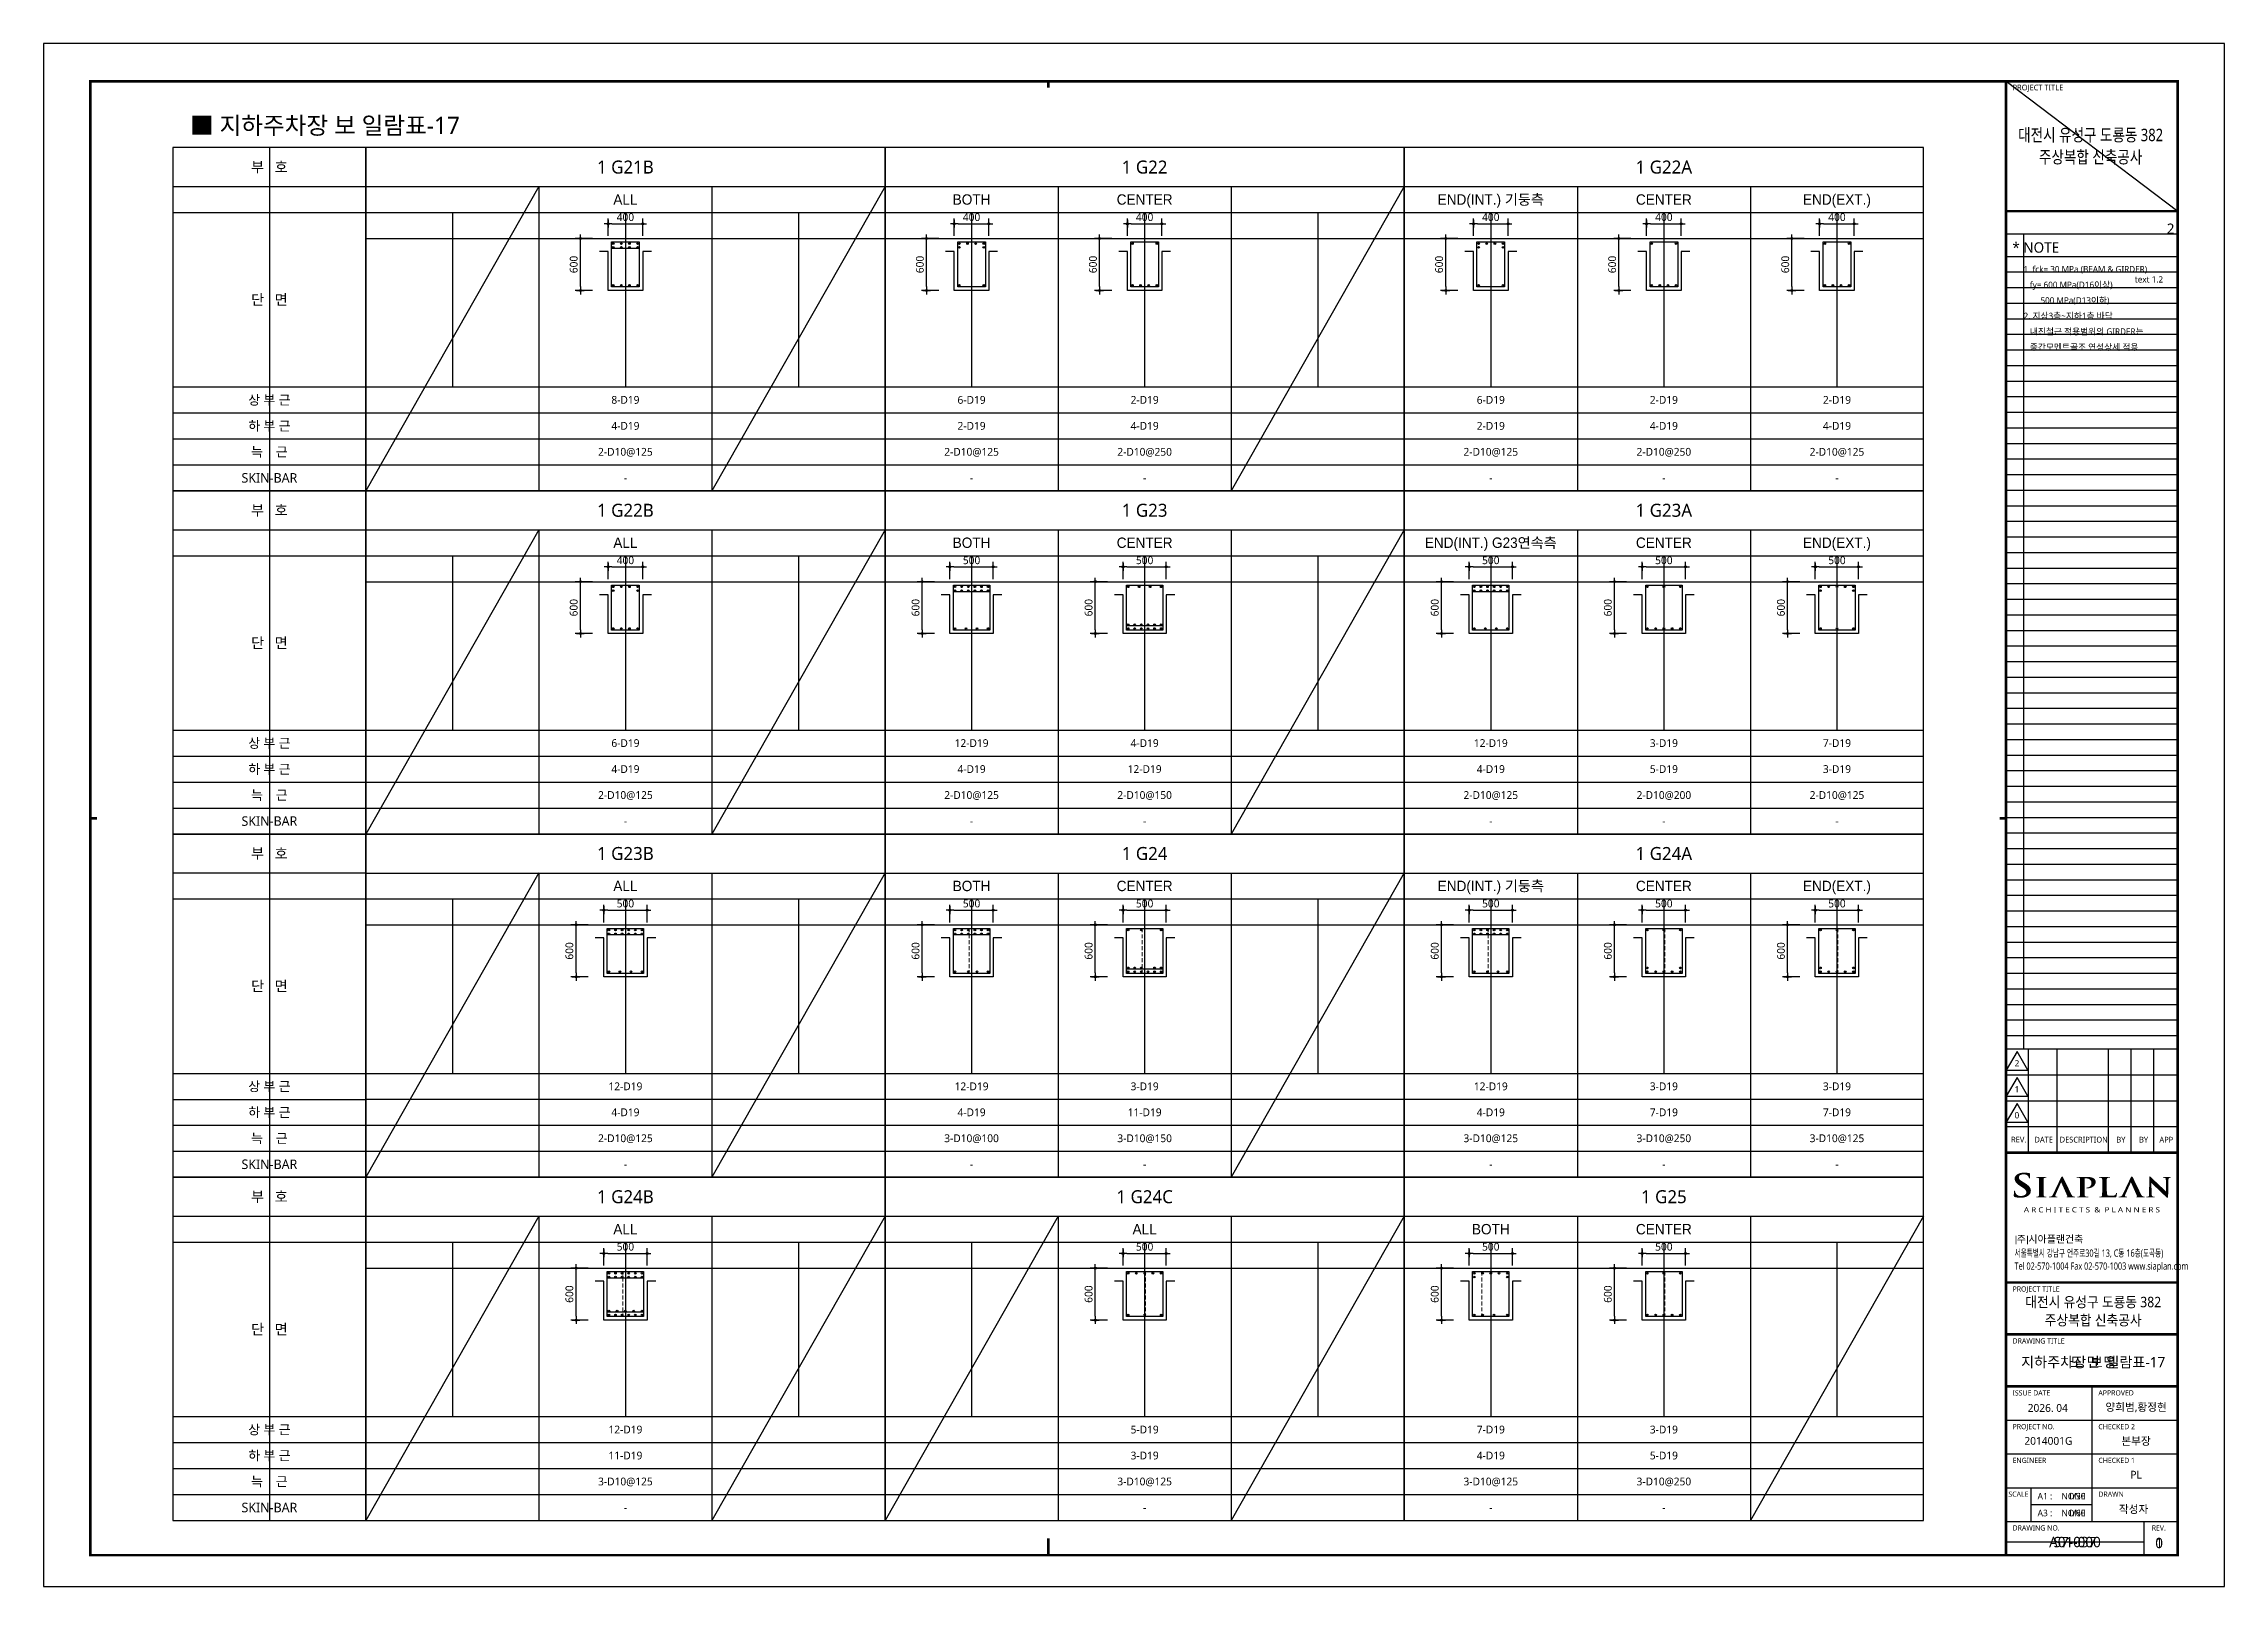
# Model space of a CAD drawing. Header units: millimetres. Extents: x 0 to 252030, y -124740 to 196020.
# Drawn here: x 176430 to 201630, y 106920 to 124740 of the extents above; entities that cross this region are included whole.
import ezdxf
from ezdxf.enums import TextEntityAlignment as Align

# ---------------------------------------------------------------- set-up
doc = ezdxf.new("R2010")
doc.units = ezdxf.units.MM
doc.header["$LTSCALE"] = 30
doc.linetypes.add('HID', pattern=[2.3, 1.5, -0.8])
doc.layers.get('DEFPOINTS').update_dxf_attribs({"color": 142})
for name, color, linetype in [('0-SEC1', 3, 'Continuous'), ('AA-SHEET-TEXT', 3, 'Continuous'), ('CON', 2, 'Continuous'), ('DIM', 7, 'Continuous'), ('ETC', 7, 'Continuous'), ('S-철근', 3, 'Continuous'), ('SHEET', 7, 'Continuous'), ('TEX', 3, 'Continuous'), ('TEXT', 6, 'Continuous'), ('TXT', 3, 'Continuous'), ('XR-FORM_(도룡동)$0$AA-SHEET', 9, 'Continuous'), ('XR-FORM_(도룡동)$0$Sheet', 7, 'Continuous'), ('XR-FORM_(도룡동)$0$Sheet-text', 3, 'Continuous'), ('XR-FORM_(도룡동)$0$TEXT', 3, 'Continuous')]:
    doc.layers.add(name, color=color, linetype=linetype)
doc.layers.add('TieBar', color=7, linetype='HID', lineweight=0)
doc.styles.get("Standard").update_dxf_attribs({"font": 'malgun.ttf'})
doc.styles.add('XR-FORM$0$맑은고딕', font='malgun.ttf')
doc.styles.add('XR-FORM_(도룡동)$0$맑은고딕', font='malgun.ttf')
doc.styles.add('XR-FORM_(도룡동)$0$충북옥천_FORM$0$맑은고딕', font='malgun.ttf')
doc.styles.add('XR-FORM_(도룡동)$1$맑은고딕', font='malgun.ttf')
doc.styles.add('XR-FORM_(도룡동)$2$맑은고딕', font='malgun.ttf')
doc.styles.add('XR-FORM_(도룡동)$3$맑은고딕', font='malgun.ttf')
doc.styles.add('돋움', font='Dotum.ttf')
doc.styles.add('맑은 고딕', font='malgun.ttf')
doc.styles.add('맑은고딕', font='malgun.ttf')
doc.dimstyles.new('30NDIM', dxfattribs={"dimscale": 50, "dimtxt": 3, "dimasz": 1.5, "dimexe": 2, "dimexo": 6, "dimgap": 1, "dimtad": 1, "dimdec": 0, "dimrnd": 0.25, "dimzin": 0, "dimdsep": 46, "dimtxsty": 'Standard', "dimblk": 'Z_DOT', "dimcen": 5, "dimclrd": 256, "dimclre": 256, "dimclrt": 3, "dimadec": 0, "dimazin": 0, "dimtm": 1e-09, "dimtfac": 1, "dimtdec": 0, "dimtix": 1, "dimtmove": 2, "dimatfit": 1, "dimldrblk": 'Z_DOT', "dimfxl": 1, "dimtolj": 1, "dimtzin": 0, "dimarcsym": 0})

msp = doc.modelspace()

# ---------------------------------------------------------------- texts
at = {"layer": 'AA-SHEET-TEXT'}
for s, style, p in [('지하주차장 보 일람표-17', 'XR-FORM$0$맑은고딕', (200113.90026, 109509.9794)), ('S7-037', 'XR-FORM_(도룡동)$2$맑은고딕', (199903.50013, 107431.90968)), ('0', '맑은고딕', (200875.95675, 107421.07997))]:
    msp.add_text(s, height=120, dxfattribs=dict(at, style=style)).set_placement(p, align=Align.MIDDLE_CENTER)
for s, style, p in [('1/30', 'XR-FORM_(도룡동)$0$맑은고딕', (200025.41387, 107962.15212)), ('1/60', 'XR-FORM_(도룡동)$1$맑은고딕', (200025.41387, 107767.38398))]:
    msp.add_text(s, height=75, dxfattribs=dict(at, style=style)).set_placement(p, align=Align.MIDDLE_RIGHT)
at = {"layer": 'TEXT', "style": '맑은 고딕'}
msp.add_text('■ 지하주차장 보 일람표-17', height=200, dxfattribs=at).set_placement((178122.82534, 123794.96949), align=Align.MIDDLE_LEFT)
at = {"layer": 'TXT', "color": 2, "style": '맑은 고딕'}
for s, p in [('1 G21B', (183153.00013, 123314.49992)), ('1 G22', (189153.00013, 123314.49992)), ('1 G22A', (195153.00013, 123314.49992)), ('1 G22B', (183153.00013, 119349.99992)), ('1 G23', (189153.00013, 119349.99992)), ('1 G23A', (195153.00013, 119349.99992)), ('1 G23B', (183153.00013, 115385.49992)), ('1 G24', (189153.00013, 115385.49992)), ('1 G24A', (195153.00013, 115385.49992)), ('1 G24B', (183153.00013, 111420.99992)), ('1 G24C', (189153.00013, 111420.99992)), ('1 G25', (195153.00013, 111420.99992))]:
    msp.add_text(s, height=150, dxfattribs=at).set_placement(p, align=Align.MIDDLE_CENTER)
at = {"layer": 'TXT'}
for s, height, style, p in [('ALL', 120, '돋움', (183153.00013, 122939.49992)), ('BOTH', 120, '돋움', (187153.00013, 122939.49992)), ('CENTER', 120, '돋움', (189153.00013, 122939.49992)), ('END(INT.) 기둥측', 120, '돋움', (193153.00013, 122939.49992)), ('CENTER', 120, '돋움', (195153.00013, 122939.49992)), ('END(EXT.)', 120, '돋움', (197153.00013, 122939.49992)), ('8-D19', 90, '맑은 고딕', (183153.00013, 120624.99992)), ('6-D19', 90, '맑은 고딕', (187153.00013, 120624.99992)), ('2-D19', 90, '맑은 고딕', (189153.00013, 120624.99992)), ('6-D19', 90, '맑은 고딕', (193153.00013, 120624.99992)), ('2-D19', 90, '맑은 고딕', (195153.00013, 120624.99992)), ('2-D19', 90, '맑은 고딕', (197153.00013, 120624.99992)), ('4-D19', 90, '맑은 고딕', (183153.00013, 120324.99992)), ('2-D19', 90, '맑은 고딕', (187153.00013, 120324.99992)), ('4-D19', 90, '맑은 고딕', (189153.00013, 120324.99992)), ('2-D19', 90, '맑은 고딕', (193153.00013, 120324.99992)), ('4-D19', 90, '맑은 고딕', (195153.00013, 120324.99992)), ('4-D19', 90, '맑은 고딕', (197153.00013, 120324.99992)), ('2-D10@125', 90, '맑은 고딕', (183153.00013, 120024.99992)), ('2-D10@125', 90, '맑은 고딕', (187153.00013, 120024.99992)), ('2-D10@250', 90, '맑은 고딕', (189153.00013, 120024.99992)), ('2-D10@125', 90, '맑은 고딕', (193153.00013, 120024.99992)), ('2-D10@250', 90, '맑은 고딕', (195153.00013, 120024.99992)), ('2-D10@125', 90, '맑은 고딕', (197153.00013, 120024.99992)), ('-', 90, '맑은 고딕', (183153.00013, 119724.99992)), ('-', 90, '맑은 고딕', (187153.00013, 119724.99992)), ('-', 90, '맑은 고딕', (189153.00013, 119724.99992)), ('-', 90, '맑은 고딕', (193153.00013, 119724.99992)), ('-', 90, '맑은 고딕', (195153.00013, 119724.99992)), ('-', 90, '맑은 고딕', (197153.00013, 119724.99992)), ('ALL', 120, '돋움', (183153.00013, 118974.99992)), ('BOTH', 120, '돋움', (187153.00013, 118974.99992)), ('CENTER', 120, '돋움', (189153.00013, 118974.99992)), ('END(INT.) G23연속측', 120, '돋움', (193153.00013, 118974.99992)), ('CENTER', 120, '돋움', (195153.00013, 118974.99992)), ('END(EXT.)', 120, '돋움', (197153.00013, 118974.99992)), ('6-D19', 90, '맑은 고딕', (183153.00013, 116660.49992)), ('12-D19', 90, '맑은 고딕', (187153.00013, 116660.49992)), ('4-D19', 90, '맑은 고딕', (189153.00013, 116660.49992)), ('12-D19', 90, '맑은 고딕', (193153.00013, 116660.49992)), ('3-D19', 90, '맑은 고딕', (195153.00013, 116660.49992)), ('7-D19', 90, '맑은 고딕', (197153.00013, 116660.49992)), ('4-D19', 90, '맑은 고딕', (183153.00013, 116360.49992)), ('4-D19', 90, '맑은 고딕', (187153.00013, 116360.49992)), ('12-D19', 90, '맑은 고딕', (189153.00013, 116360.49992)), ('4-D19', 90, '맑은 고딕', (193153.00013, 116360.49992)), ('5-D19', 90, '맑은 고딕', (195153.00013, 116360.49992)), ('3-D19', 90, '맑은 고딕', (197153.00013, 116360.49992)), ('2-D10@125', 90, '맑은 고딕', (183153.00013, 116060.49992)), ('2-D10@125', 90, '맑은 고딕', (187153.00013, 116060.49992)), ('2-D10@150', 90, '맑은 고딕', (189153.00013, 116060.49992)), ('2-D10@125', 90, '맑은 고딕', (193153.00013, 116060.49992)), ('2-D10@200', 90, '맑은 고딕', (195153.00013, 116060.49992)), ('2-D10@125', 90, '맑은 고딕', (197153.00013, 116060.49992)), ('-', 90, '맑은 고딕', (183153.00013, 115760.49992)), ('-', 90, '맑은 고딕', (187153.00013, 115760.49992)), ('-', 90, '맑은 고딕', (189153.00013, 115760.49992)), ('-', 90, '맑은 고딕', (193153.00013, 115760.49992)), ('-', 90, '맑은 고딕', (195153.00013, 115760.49992)), ('-', 90, '맑은 고딕', (197153.00013, 115760.49992)), ('ALL', 120, '돋움', (183153.00013, 115010.49992)), ('BOTH', 120, '돋움', (187153.00013, 115010.49992)), ('CENTER', 120, '돋움', (189153.00013, 115010.49992)), ('END(INT.) 기둥측', 120, '돋움', (193153.00013, 115010.49992)), ('CENTER', 120, '돋움', (195153.00013, 115010.49992)), ('END(EXT.)', 120, '돋움', (197153.00013, 115010.49992)), ('12-D19', 90, '맑은 고딕', (183153.00013, 112695.99992)), ('12-D19', 90, '맑은 고딕', (187153.00013, 112695.99992)), ('3-D19', 90, '맑은 고딕', (189153.00013, 112695.99992)), ('12-D19', 90, '맑은 고딕', (193153.00013, 112695.99992)), ('3-D19', 90, '맑은 고딕', (195153.00013, 112695.99992)), ('3-D19', 90, '맑은 고딕', (197153.00013, 112695.99992)), ('4-D19', 90, '맑은 고딕', (183153.00013, 112395.99992)), ('4-D19', 90, '맑은 고딕', (187153.00013, 112395.99992)), ('11-D19', 90, '맑은 고딕', (189153.00013, 112395.99992)), ('4-D19', 90, '맑은 고딕', (193153.00013, 112395.99992)), ('7-D19', 90, '맑은 고딕', (195153.00013, 112395.99992)), ('7-D19', 90, '맑은 고딕', (197153.00013, 112395.99992)), ('2-D10@125', 90, '맑은 고딕', (183153.00013, 112095.99992)), ('3-D10@100', 90, '맑은 고딕', (187153.00013, 112095.99992)), ('3-D10@150', 90, '맑은 고딕', (189153.00013, 112095.99992)), ('3-D10@125', 90, '맑은 고딕', (193153.00013, 112095.99992)), ('3-D10@250', 90, '맑은 고딕', (195153.00013, 112095.99992)), ('3-D10@125', 90, '맑은 고딕', (197153.00013, 112095.99992)), ('-', 90, '맑은 고딕', (183153.00013, 111795.99992)), ('-', 90, '맑은 고딕', (187153.00013, 111795.99992)), ('-', 90, '맑은 고딕', (189153.00013, 111795.99992)), ('-', 90, '맑은 고딕', (193153.00013, 111795.99992)), ('-', 90, '맑은 고딕', (195153.00013, 111795.99992)), ('-', 90, '맑은 고딕', (197153.00013, 111795.99992)), ('ALL', 120, '돋움', (183153.00013, 111045.99992)), ('ALL', 120, '돋움', (189153.00013, 111045.99992)), ('BOTH', 120, '돋움', (193153.00013, 111045.99992)), ('CENTER', 120, '돋움', (195153.00013, 111045.99992)), ('12-D19', 90, '맑은 고딕', (183153.00013, 108731.49992)), ('5-D19', 90, '맑은 고딕', (189153.00013, 108731.49992)), ('7-D19', 90, '맑은 고딕', (193153.00013, 108731.49992)), ('3-D19', 90, '맑은 고딕', (195153.00013, 108731.49992)), ('11-D19', 90, '맑은 고딕', (183153.00013, 108431.49992)), ('3-D19', 90, '맑은 고딕', (189153.00013, 108431.49992)), ('4-D19', 90, '맑은 고딕', (193153.00013, 108431.49992)), ('5-D19', 90, '맑은 고딕', (195153.00013, 108431.49992)), ('3-D10@125', 90, '맑은 고딕', (183153.00013, 108131.49992)), ('3-D10@125', 90, '맑은 고딕', (189153.00013, 108131.49992)), ('3-D10@125', 90, '맑은 고딕', (193153.00013, 108131.49992)), ('3-D10@250', 90, '맑은 고딕', (195153.00013, 108131.49992)), ('-', 90, '맑은 고딕', (183153.00013, 107831.49992)), ('-', 90, '맑은 고딕', (189153.00013, 107831.49992)), ('-', 90, '맑은 고딕', (193153.00013, 107831.49992)), ('-', 90, '맑은 고딕', (195153.00013, 107831.49992))]:
    msp.add_text(s, height=height, dxfattribs=dict(at, style=style)).set_placement(p, align=Align.MIDDLE_CENTER)

# ---------------------------------------------------------------- blocks, each defined once
blk = doc.blocks.new('4등분')
at = {"layer": 'DEFPOINTS'}
for p, q in [((1000, 3214), (1000, 1200)), ((3000, 3214), (3000, 1200)), ((5000, 3214), (5000, 1200)), ((0, 2914), (6000, 2914))]:
    blk.add_line(p, q, dxfattribs=at)
at = {"layer": 'SHEET'}
blk.add_line((0, 3514), (6000, 3514), dxfattribs=at)
at = {"layer": 'SHEET', "color": 6}
for p, q in [((2000, 3514), (2000, 0)), ((4000, 3514), (4000, 0)), ((0, 3214), (6000, 3214)), ((0, 1200), (6000, 1200)), ((0, 900), (6000, 900)), ((0, 600), (6000, 600)), ((0, 300), (6000, 300))]:
    blk.add_line(p, q, dxfattribs=at)
at = {"layer": 'SHEET'}
blk.add_lwpolyline([(6000, 3964), (0, 3964), (0, 0), (6000, 0)], close=True, dxfattribs=at)
blk = doc.blocks.new('XR-FORM_(도룡동)$0$S')
at = {"layer": 'XR-FORM_(도룡동)$0$Sheet'}
h = blk.add_hatch(color=6, dxfattribs=at)
edge = h.paths.add_edge_path()
edge.add_spline(control_points=[(76338, 15545), (76338, 15545), (76295, 15571), (76295, 15571), (76172, 15645), (76132, 15687), (76132, 15744), (76132, 15817), (76203, 15865), (76313, 15865), (76409, 15865), (76454, 15832), (76479, 15807), (76511, 15775), (76518, 15737), (76518, 15729), (76518, 15711), (76524, 15702), (76538, 15702), (76557, 15702), (76559, 15724), (76559, 15744), (76559, 15811), (76562, 15848), (76564, 15870), (76564, 15870), (76565, 15890), (76565, 15890), (76565, 15905), (76548, 15908), (76540, 15909), (76494, 15919), (76430, 15930), (76333, 15930), (76119, 15930), (75970, 15833), (75970, 15695), (75970, 15588), (76037, 15502), (76202, 15401), (76202, 15401), (76273, 15357), (76273, 15357), (76398, 15281), (76423, 15225), (76423, 15165), (76423, 15099), (76352, 15030), (76220, 15030), (76155, 15030), (76041, 15045), (76002, 15150), (75994, 15172), (75988, 15197), (75988, 15211), (75988, 15217), (75988, 15236), (75968, 15236), (75948, 15236), (75946, 15209), (75945, 15201), (75945, 15201), (75945, 15197), (75945, 15197), (75943, 15174), (75938, 15104), (75938, 15040), (75938, 15011), (75943, 15004), (75970, 14994), (76035, 14972), (76103, 14962), (76198, 14962), (76298, 14962), (76379, 14979), (76447, 15013), (76575, 15079), (76595, 15177), (76595, 15230), (76595, 15347), (76528, 15430), (76338, 15545)], knot_values=[0, 0, 0, 0, 1, 1, 1, 2, 2, 2, 3, 3, 3, 4, 4, 4, 5, 5, 5, 6, 6, 6, 7, 7, 7, 8, 8, 8, 9, 9, 9, 10, 10, 10, 11, 11, 11, 12, 12, 12, 13, 13, 13, 14, 14, 14, 15, 15, 15, 16, 16, 16, 17, 17, 17, 18, 18, 18, 19, 19, 19, 20, 20, 20, 21, 21, 21, 22, 22, 22, 23, 23, 23, 24, 24, 24, 25, 25, 25, 26, 26, 26, 27, 27, 27, 27], degree=3, periodic=0)
h = blk.add_hatch(color=6, dxfattribs=at)
edge = h.paths.add_edge_path()
edge.add_spline(control_points=[(77180, 15007), (77180, 15007), (77166, 15007), (77166, 15007), (77156, 15007), (77148, 15007), (77134, 15009), (77098, 15014), (77093, 15029), (77089, 15056), (77084, 15098), (77084, 15641), (77086, 15677), (77089, 15714), (77100, 15725), (77131, 15729), (77143, 15731), (77153, 15732), (77163, 15732), (77163, 15732), (77180, 15732), (77180, 15732), (77188, 15732), (77195, 15739), (77195, 15747), (77195, 15755), (77188, 15761), (77180, 15761), (77180, 15761), (76814, 15761), (76814, 15761), (76806, 15761), (76800, 15755), (76800, 15747), (76800, 15739), (76806, 15732), (76814, 15732), (76814, 15732), (76832, 15732), (76832, 15732), (76847, 15732), (76860, 15730), (76871, 15728), (76897, 15723), (76909, 15710), (76912, 15677), (76912, 15677), (76912, 15677), (76912, 15677), (76914, 15650), (76915, 15103), (76908, 15057), (76904, 15025), (76895, 15014), (76873, 15011), (76858, 15008), (76843, 15007), (76827, 15007), (76826, 15007), (76814, 15007), (76814, 15007), (76806, 15007), (76800, 15000), (76800, 14992), (76800, 14984), (76806, 14977), (76814, 14977), (76814, 14977), (77180, 14977), (77180, 14977), (77188, 14977), (77195, 14984), (77195, 14992), (77195, 15000), (77188, 15007), (77180, 15007)], knot_values=[0, 0, 0, 0, 1, 1, 1, 2, 2, 2, 3, 3, 3, 4, 4, 4, 5, 5, 5, 6, 6, 6, 7, 7, 7, 8, 8, 8, 9, 9, 9, 10, 10, 10, 11, 11, 11, 12, 12, 12, 13, 13, 13, 14, 14, 14, 15, 15, 15, 16, 16, 16, 17, 17, 17, 18, 18, 18, 19, 19, 19, 20, 20, 20, 21, 21, 21, 22, 22, 22, 23, 23, 23, 24, 24, 24, 25, 25, 25, 25], degree=3, periodic=0)
h = blk.add_hatch(color=6, dxfattribs=at)
edge = h.paths.add_edge_path()
edge.add_spline(control_points=[(78289, 15008), (78289, 15008), (78256, 15008), (78256, 15008), (78252, 15008), (78248, 15009), (78243, 15010), (78220, 15014), (78192, 15028), (78158, 15085), (78158, 15085), (77848, 15727), (77836, 15749), (77824, 15773), (77816, 15784), (77802, 15784), (77787, 15784), (77771, 15771), (77757, 15741), (77757, 15741), (77450, 15097), (77450, 15097), (77424, 15042), (77401, 15015), (77350, 15010), (77342, 15009), (77328, 15008), (77317, 15008), (77317, 15008), (77304, 15008), (77304, 15008), (77298, 15008), (77292, 15002), (77292, 14994), (77292, 14987), (77298, 14980), (77304, 14980), (77304, 14980), (77609, 14980), (77609, 14980), (77615, 14980), (77621, 14987), (77621, 14994), (77621, 15002), (77615, 15008), (77609, 15008), (77609, 15008), (77576, 15008), (77576, 15008), (77539, 15008), (77534, 15021), (77534, 15033), (77534, 15044), (77540, 15068), (77552, 15094), (77552, 15094), (77762, 15561), (77762, 15561), (77762, 15561), (78005, 15016), (78004, 15016), (78005, 15014), (78005, 15012), (78004, 15010), (78003, 15008), (78001, 15008), (77998, 15008), (77998, 15008), (77984, 15008), (77984, 15008), (77978, 15008), (77972, 15002), (77972, 14994), (77972, 14987), (77978, 14980), (77984, 14980), (77984, 14980), (78289, 14980), (78289, 14980), (78295, 14980), (78301, 14987), (78301, 14994), (78301, 15002), (78295, 15008), (78289, 15008)], knot_values=[0, 0, 0, 0, 1, 1, 1, 2, 2, 2, 3, 3, 3, 4, 4, 4, 5, 5, 5, 6, 6, 6, 7, 7, 7, 8, 8, 8, 9, 9, 9, 10, 10, 10, 11, 11, 11, 12, 12, 12, 13, 13, 13, 14, 14, 14, 15, 15, 15, 16, 16, 16, 17, 17, 17, 18, 18, 18, 19, 19, 19, 20, 20, 20, 21, 21, 21, 22, 22, 22, 23, 23, 23, 24, 24, 24, 25, 25, 25, 26, 26, 26, 27, 27, 27, 28, 28, 28, 28], degree=3, periodic=0)
h = blk.add_hatch(color=250, dxfattribs=at)
edge = h.paths.add_edge_path()
edge.add_spline(control_points=[(78762, 15355), (78740, 15355), (78721, 15354), (78721, 15339), (78721, 15329), (78732, 15327), (78739, 15326), (78739, 15326), (78761, 15325), (78768, 15325), (78956, 15325), (79092, 15431), (79092, 15577), (79092, 15629), (79059, 15678), (79025, 15703), (79003, 15719), (78945, 15762), (78781, 15762), (78781, 15762), (78772, 15762), (78771, 15762), (78771, 15762), (78376, 15762), (78376, 15762), (78367, 15762), (78360, 15756), (78360, 15748), (78360, 15740), (78367, 15734), (78376, 15734), (78376, 15734), (78423, 15734), (78423, 15734), (78429, 15733), (78435, 15733), (78438, 15732), (78480, 15725), (78488, 15709), (78491, 15677), (78491, 15677), (78491, 15677), (78491, 15677), (78493, 15651), (78494, 15108), (78487, 15062), (78481, 15030), (78474, 15013), (78453, 15010), (78437, 15007), (78422, 15006), (78407, 15006), (78406, 15006), (78396, 15006), (78396, 15006), (78387, 15006), (78380, 14999), (78380, 14991), (78380, 14983), (78387, 14977), (78396, 14977), (78396, 14977), (78791, 14977), (78791, 14977), (78800, 14977), (78807, 14983), (78807, 14991), (78807, 14999), (78800, 15006), (78791, 15006), (78791, 15006), (78781, 15006), (78781, 15006), (78761, 15006), (78733, 15008), (78715, 15010), (78681, 15013), (78672, 15031), (78668, 15061), (78662, 15105), (78662, 15684), (78662, 15690), (78662, 15699), (78664, 15704), (78669, 15705), (78679, 15708), (78707, 15709), (78729, 15709), (78757, 15709), (78810, 15704), (78857, 15670), (78924, 15623), (78931, 15562), (78931, 15520), (78931, 15418), (78833, 15355), (78762, 15355)], knot_values=[0, 0, 0, 0, 1, 1, 1, 2, 2, 2, 3, 3, 3, 4, 4, 4, 5, 5, 5, 6, 6, 6, 7, 7, 7, 8, 8, 8, 9, 9, 9, 10, 10, 10, 11, 11, 11, 12, 12, 12, 13, 13, 13, 14, 14, 14, 15, 15, 15, 16, 16, 16, 17, 17, 17, 18, 18, 18, 19, 19, 19, 20, 20, 20, 21, 21, 21, 22, 22, 22, 23, 23, 23, 24, 24, 24, 25, 25, 25, 26, 26, 26, 27, 27, 27, 28, 28, 28, 29, 29, 29, 30, 30, 30, 31, 31, 31, 32, 32, 32, 32], degree=3, periodic=0)
h = blk.add_hatch(color=250, dxfattribs=at)
edge = h.paths.add_edge_path()
edge.add_spline(control_points=[(79896, 15147), (79880, 15147), (79878, 15134), (79877, 15128), (79875, 15109), (79860, 15082), (79845, 15069), (79815, 15043), (79768, 15042), (79696, 15042), (79592, 15042), (79561, 15049), (79541, 15063), (79541, 15063), (79541, 15063), (79541, 15063), (79522, 15076), (79515, 15314), (79515, 15460), (79515, 15617), (79515, 15645), (79518, 15677), (79521, 15714), (79532, 15724), (79562, 15729), (79578, 15731), (79599, 15732), (79612, 15732), (79620, 15732), (79633, 15732), (79638, 15739), (79640, 15742), (79641, 15745), (79641, 15748), (79641, 15756), (79634, 15762), (79626, 15762), (79626, 15762), (79235, 15762), (79235, 15762), (79226, 15762), (79220, 15756), (79220, 15748), (79220, 15743), (79222, 15738), (79227, 15736), (79227, 15735), (79229, 15735), (79229, 15734), (79235, 15732), (79243, 15732), (79247, 15732), (79265, 15732), (79280, 15731), (79290, 15729), (79331, 15722), (79340, 15709), (79342, 15677), (79344, 15651), (79345, 15108), (79338, 15062), (79332, 15030), (79326, 15013), (79304, 15010), (79290, 15007), (79276, 15006), (79262, 15006), (79262, 15006), (79245, 15006), (79245, 15006), (79237, 15006), (79230, 14999), (79230, 14991), (79230, 14983), (79237, 14977), (79245, 14977), (79245, 14977), (79615, 14977), (79615, 14977), (79615, 14977), (79805, 14976), (79805, 14976), (79874, 14976), (79882, 14981), (79891, 15006), (79901, 15036), (79910, 15113), (79910, 15125), (79910, 15135), (79910, 15147), (79896, 15147)], knot_values=[0, 0, 0, 0, 1, 1, 1, 2, 2, 2, 3, 3, 3, 4, 4, 4, 5, 5, 5, 6, 6, 6, 7, 7, 7, 8, 8, 8, 9, 9, 9, 10, 10, 10, 11, 11, 11, 12, 12, 12, 13, 13, 13, 14, 14, 14, 15, 15, 15, 16, 16, 16, 17, 17, 17, 18, 18, 18, 19, 19, 19, 20, 20, 20, 21, 21, 21, 22, 22, 22, 23, 23, 23, 24, 24, 24, 25, 25, 25, 26, 26, 26, 27, 27, 27, 28, 28, 28, 29, 29, 29, 30, 30, 30, 30], degree=3, periodic=0)
h = blk.add_hatch(color=250, dxfattribs=at)
edge = h.paths.add_edge_path()
edge.add_spline(control_points=[(80974, 15008), (80974, 15008), (80942, 15008), (80942, 15008), (80937, 15008), (80933, 15009), (80928, 15010), (80905, 15014), (80878, 15028), (80843, 15085), (80843, 15085), (80533, 15727), (80521, 15749), (80509, 15773), (80501, 15784), (80487, 15784), (80472, 15784), (80457, 15771), (80442, 15741), (80442, 15741), (80135, 15097), (80135, 15097), (80109, 15042), (80086, 15015), (80035, 15010), (80027, 15009), (80013, 15008), (80002, 15008), (80002, 15008), (79989, 15008), (79989, 15008), (79983, 15008), (79977, 15002), (79977, 14994), (79977, 14987), (79983, 14980), (79989, 14980), (79989, 14980), (80294, 14980), (80294, 14980), (80300, 14980), (80306, 14987), (80306, 14994), (80306, 15002), (80300, 15008), (80294, 15008), (80294, 15008), (80261, 15008), (80261, 15008), (80224, 15008), (80219, 15021), (80219, 15033), (80219, 15044), (80225, 15068), (80237, 15094), (80237, 15094), (80447, 15561), (80447, 15561), (80447, 15561), (80690, 15016), (80690, 15016), (80690, 15014), (80690, 15012), (80689, 15010), (80688, 15008), (80686, 15008), (80683, 15008), (80683, 15008), (80669, 15008), (80669, 15008), (80663, 15008), (80657, 15002), (80657, 14994), (80657, 14987), (80663, 14980), (80669, 14980), (80669, 14980), (80974, 14980), (80974, 14980), (80980, 14980), (80986, 14987), (80986, 14994), (80986, 15002), (80980, 15008), (80974, 15008)], knot_values=[0, 0, 0, 0, 1, 1, 1, 2, 2, 2, 3, 3, 3, 4, 4, 4, 5, 5, 5, 6, 6, 6, 7, 7, 7, 8, 8, 8, 9, 9, 9, 10, 10, 10, 11, 11, 11, 12, 12, 12, 13, 13, 13, 14, 14, 14, 15, 15, 15, 16, 16, 16, 17, 17, 17, 18, 18, 18, 19, 19, 19, 20, 20, 20, 21, 21, 21, 22, 22, 22, 23, 23, 23, 24, 24, 24, 25, 25, 25, 26, 26, 26, 27, 27, 27, 28, 28, 28, 28], degree=3, periodic=0)
h = blk.add_hatch(color=250, dxfattribs=at)
edge = h.paths.add_edge_path()
edge.add_spline(control_points=[(81976, 15761), (81976, 15761), (81692, 15761), (81692, 15761), (81686, 15761), (81681, 15755), (81681, 15747), (81681, 15739), (81686, 15732), (81692, 15732), (81692, 15732), (81700, 15732), (81702, 15732), (81718, 15732), (81744, 15732), (81760, 15726), (81783, 15717), (81794, 15705), (81795, 15641), (81795, 15641), (81806, 15233), (81806, 15224), (81806, 15224), (81806, 15202), (81806, 15202), (81797, 15210), (81212, 15762), (81212, 15762), (81199, 15775), (81187, 15784), (81176, 15784), (81158, 15784), (81158, 15750), (81158, 15740), (81158, 15740), (81148, 15134), (81148, 15134), (81147, 15045), (81143, 15018), (81117, 15011), (81101, 15006), (81079, 15006), (81068, 15006), (81067, 15006), (81057, 15006), (81057, 15006), (81051, 15006), (81046, 14999), (81046, 14991), (81046, 14983), (81051, 14976), (81057, 14976), (81057, 14976), (81353, 14976), (81353, 14976), (81359, 14976), (81364, 14983), (81364, 14991), (81364, 14999), (81359, 15006), (81353, 15006), (81353, 15006), (81342, 15006), (81340, 15006), (81324, 15006), (81303, 15006), (81284, 15013), (81268, 15018), (81251, 15035), (81248, 15122), (81248, 15122), (81237, 15522), (81236, 15534), (81241, 15530), (81780, 15014), (81821, 14978), (81833, 14966), (81851, 14966), (81864, 14966), (81880, 14966), (81882, 14986), (81882, 15002), (81882, 15002), (81894, 15649), (81894, 15649), (81895, 15706), (81903, 15722), (81931, 15729), (81944, 15732), (81952, 15732), (81963, 15732), (81965, 15732), (81976, 15732), (81976, 15732), (81982, 15732), (81987, 15739), (81987, 15747), (81987, 15755), (81982, 15761), (81976, 15761)], knot_values=[0, 0, 0, 0, 1, 1, 1, 2, 2, 2, 3, 3, 3, 4, 4, 4, 5, 5, 5, 6, 6, 6, 7, 7, 7, 8, 8, 8, 9, 9, 9, 10, 10, 10, 11, 11, 11, 12, 12, 12, 13, 13, 13, 14, 14, 14, 15, 15, 15, 16, 16, 16, 17, 17, 17, 18, 18, 18, 19, 19, 19, 20, 20, 20, 21, 21, 21, 22, 22, 22, 23, 23, 23, 24, 24, 24, 25, 25, 25, 26, 26, 26, 27, 27, 27, 28, 28, 28, 29, 29, 29, 30, 30, 30, 31, 31, 31, 32, 32, 32, 33, 33, 33, 33], degree=3, periodic=0)
at = {"layer": 'DEFPOINTS'}
for p, q in [((75750, 52950), (82250, 52950)), ((75640, 52073), (82226, 52073)), ((76315, 52073), (76315, 20700)), ((82250, 51196), (75640, 51196)), ((82250, 50596), (75640, 50596)), ((82250, 49996), (75640, 49996)), ((82250, 49396), (75640, 49396)), ((82250, 48796), (75640, 48796)), ((82250, 48196), (75640, 48196)), ((82250, 47596), (75640, 47596)), ((82250, 46996), (75640, 46996)), ((82250, 46396), (75640, 46396)), ((82250, 45796), (75640, 45796)), ((82250, 45196), (75640, 45196)), ((82250, 44596), (75640, 44596)), ((82250, 43996), (75640, 43996)), ((82250, 43396), (75640, 43396)), ((82250, 42796), (75640, 42796)), ((82250, 42196), (75640, 42196)), ((82250, 41596), (75640, 41596)), ((82250, 40996), (75640, 40996)), ((82250, 40396), (75640, 40396)), ((82250, 39796), (75640, 39796)), ((82250, 39196), (75640, 39196)), ((82250, 38596), (75640, 38596)), ((82250, 37996), (75640, 37996)), ((82250, 37396), (75640, 37396)), ((82250, 36796), (75640, 36796)), ((82250, 36196), (75640, 36196)), ((82250, 35596), (75640, 35596)), ((82250, 34996), (75640, 34996)), ((82250, 34396), (75640, 34396)), ((82250, 33796), (75640, 33796)), ((82250, 33196), (75640, 33196)), ((82250, 32596), (75640, 32596)), ((82250, 31996), (75640, 31996)), ((82250, 31396), (75640, 31396)), ((82250, 30796), (75640, 30796)), ((82250, 30196), (75640, 30196)), ((82250, 29596), (75640, 29596)), ((82250, 28996), (75640, 28996)), ((82250, 28396), (75640, 28396)), ((82250, 27796), (75640, 27796)), ((82250, 27196), (75640, 27196)), ((82250, 26596), (75640, 26596)), ((82250, 25996), (75640, 25996)), ((82250, 25396), (75640, 25396)), ((82250, 24796), (75640, 24796)), ((82250, 24196), (75640, 24196)), ((82250, 23596), (75640, 23596)), ((82250, 22996), (75640, 22996)), ((82250, 22396), (75640, 22396)), ((82250, 21796), (75640, 21796)), ((82250, 21196), (75640, 21196)), ((80950, 1706), (75640, 1706))]:
    blk.add_line(p, q, dxfattribs=at)
at = {"layer": 'XR-FORM_(도룡동)$0$AA-SHEET', "const_width": 99.9}
blk.add_lwpolyline([(75750, 52950), (82250, 52950)], dxfattribs=at)
at = {"layer": 'XR-FORM_(도룡동)$0$Sheet'}
for p, q in [((75590, 20700), (82204, 20700)), ((76490, 20700), (76490, 16700)), ((77590, 20700), (77590, 16700)), ((79575, 20700), (79575, 16700)), ((80450, 20700), (80450, 16700)), ((81325, 20700), (81325, 16700)), ((75640, 19700), (82254, 19700)), ((75640, 18700), (82254, 18700)), ((75640, 17700), (82254, 17700)), ((78945, 7700), (78945, 2500)), ((75640, 6400), (82250, 6400)), ((75640, 5100), (82250, 5100)), ((75640, 3800), (82250, 3800)), ((76591, 3798), (76591, 2500)), ((76591, 3149), (78945, 3149)), ((75640, 2500), (82250, 2500)), ((80950, 2500), (80950, 1200))]:
    blk.add_line(p, q, dxfattribs=at)
at = {"layer": 'XR-FORM_(도룡동)$0$Sheet', "const_width": 100}
blk.add_lwpolyline([(1850, 57950), (82250, 57950), (82250, 1200), (1850, 1200)], close=True, dxfattribs=at)
at = {"layer": 'XR-FORM_(도룡동)$0$Sheet', "linetype": 'Continuous', "const_width": 100}
for points in [[(38745, 57950), (38745, 57700)], [(2100, 29575), (1850, 29575)], [(75640, 29575), (75390, 29575)], [(38745, 1846), (38745, 1200)]]:
    blk.add_lwpolyline(points, dxfattribs=at)
at = {"layer": 'XR-FORM_(도룡동)$0$Sheet', "const_width": 100}
for points in [[(75640, 57950), (75640, 1200)], [(75640, 52950), (82250, 52950)], [(75640, 16700), (82250, 16700)], [(75640, 11700), (82250, 11700)], [(75640, 9700), (82250, 9700)], [(75640, 7700), (82250, 7700)]]:
    blk.add_lwpolyline(points, dxfattribs=at)
at = {"layer": 'XR-FORM_(도룡동)$0$Sheet'}
for points in [[(76065, 20589), (75650, 19869), (76481, 19869)], [(76065, 19589), (75650, 18869), (76481, 18869)], [(76065, 18589), (75650, 17869), (76481, 17869)]]:
    blk.add_lwpolyline(points, close=True, dxfattribs=at)
at = {"layer": 'XR-FORM_(도룡동)$0$Sheet', "color": 3, "const_width": 28}
for points in [[(76026, 13508), (76026, 13172)], [(76466, 13508), (76466, 13172)]]:
    blk.add_lwpolyline(points, dxfattribs=at)
at = {"layer": 'DEFPOINTS', "style": 'XR-FORM_(도룡동)$3$맑은고딕'}
blk.add_text('2', height=400, dxfattribs=at).set_placement((82126, 52273), align=Align.MIDDLE_RIGHT)
blk.add_text('text 1.2', height=240, dxfattribs=at).set_placement((80599, 50202))
blk.add_text('도 면 명', height=400, dxfattribs=at).set_placement((78996, 8633), align=Align.MIDDLE_CENTER)
at = {"layer": 'XR-FORM_(도룡동)$0$Sheet', "style": 'XR-FORM_(도룡동)$3$맑은고딕'}
for s, height, p in [('PROJECT TITLE', 220, (75890, 57600)), ('PROJECT TITLE', 200, (75890, 11350)), ('DRAWING TITLE', 200, (75890, 9350)), ('ISSUE DATE', 200, (75890, 7350)), ('APPROVED', 200, (79195, 7350)), ('PROJECT NO. ', 200, (75890, 6050)), ('CHECKED 2 ', 200, (79195, 6050)), ('ENGINEER', 200, (75890, 4750)), ('CHECKED 1 ', 200, (79195, 4750)), ('SCALE', 200, (75730, 3450)), ('DRAWN', 200, (79195, 3450)), ('DRAWING NO.', 200, (75890, 2150)), ('REV.', 200, (81250, 2150))]:
    blk.add_text(s, height=height, dxfattribs=at).set_placement(p)
for s, height, p in [('2', 240, (76059, 20140)), ('1', 240, (76059, 19140)), ('0', 240, (76059, 18140)), (' REV.', 220, (76090, 17200)), ('DATE', 220, (77090, 17200)), ('DESCRIPTION', 220, (78632, 17200)), ('BY', 220, (80062, 17200)), ('BY', 220, (80938, 17200)), ('APP', 220, (81812, 17200))]:
    blk.add_text(s, height=height, dxfattribs=at).set_placement(p, align=Align.MIDDLE)
at = {"layer": 'XR-FORM_(도룡동)$0$Sheet', "color": 3, "style": 'XR-FORM_(도룡동)$3$맑은고딕', "width": 1.2}
blk.add_text('A R C H I T E C T S  &  P L A N N E R S', height=200, dxfattribs=at).set_placement((78947, 14500), align=Align.MIDDLE_CENTER)
at = {"layer": 'XR-FORM_(도룡동)$0$Sheet', "color": 3, "style": 'XR-FORM_(도룡동)$3$맑은고딕'}
blk.add_text('주 시아플랜건축', height=280, dxfattribs=at).set_placement((76057, 13372), align=Align.MIDDLE_LEFT)
at = {"layer": 'XR-FORM_(도룡동)$0$Sheet', "color": 3, "style": 'XR-FORM_(도룡동)$3$맑은고딕', "width": 0.65}
for s, p in [('서울특별시 강남구 언주로30길 13, C동 16층(도곡동)', (75966, 12833)), ('Tel 02-570-1004 Fax 02-570-1003 www.siaplan.com', (75966, 12333))]:
    blk.add_text(s, height=280, dxfattribs=at).set_placement(p, align=Align.MIDDLE_LEFT)
at = {"layer": 'XR-FORM_(도룡동)$0$Sheet-text', "style": 'XR-FORM_(도룡동)$3$맑은고딕'}
blk.add_text('* NOTE', height=400, dxfattribs=at).set_placement((75881, 51550), align=Align.MIDDLE_LEFT)
at = {"layer": 'XR-FORM_(도룡동)$0$TEXT'}
for s, height, style, p in [('2026. 04', 300, 'XR-FORM_(도룡동)$3$맑은고딕', (77247, 6870)), ('A1 : ', 250, 'XR-FORM_(도룡동)$0$충북옥천_FORM$0$맑은고딕', (77179, 3474)), ('A3 : ', 250, 'XR-FORM_(도룡동)$0$충북옥천_FORM$0$맑은고딕', (77179, 2825))]:
    blk.add_text(s, height=height, dxfattribs=dict(at, style=style)).set_placement(p, align=Align.MIDDLE_CENTER)
at = {"layer": 'XR-FORM_(도룡동)$0$TEXT', "style": 'XR-FORM_(도룡동)$3$맑은고딕'}
blk.add_text('양희범,황정현', height=300, dxfattribs=at).set_placement((80649, 6901), align=Align.MIDDLE)
blk = doc.blocks.new('XR-FORM_(도룡동)', base_point=(101.33, -56114.51))
at = {"layer": 'DEFPOINTS'}
blk.add_line((377.95, 289.75), (411, 264.75), dxfattribs=at)
blk.add_lwpolyline([(0, 0), (420, 0), (420, 297), (0, 297)], close=True, dxfattribs=at)
at = {"xscale": 0.005, "yscale": 0.005, "zscale": 0.005}
blk.add_blockref('XR-FORM_(도룡동)$0$S', (-0.25, 0), dxfattribs=at)
at = {"layer": 'DEFPOINTS', "style": 'XR-FORM_(도룡동)$3$맑은고딕'}
for s, p in [('2014001G', (386.1, 28.01)), ('본부장', (402.99, 28.01)), ('PL', (402.99, 21.51))]:
    blk.add_text(s, height=1.5, dxfattribs=at).set_placement(p, align=Align.MIDDLE)
for p in [(393.26, 17.37), (393.26, 14.12)]:
    blk.add_text('NONE', height=1.25, dxfattribs=at).set_placement(p, align=Align.MIDDLE_RIGHT)
for s, height, p in [('작성자', 1.5, (402.51, 14.85)), ('A01-000', 2, (391.22, 8.53))]:
    blk.add_text(s, height=height, dxfattribs=at).set_placement(p, align=Align.MIDDLE_CENTER)
at = {"layer": 'XR-FORM_(도룡동)$0$Sheet-text', "style": 'XR-FORM_(도룡동)$3$맑은고딕', "width": 0.8}
for s, p in [('대전시 유성구 도룡동 382', (394.23, 279.42)), ('주상복합 신축공사', (394.23, 275.17))]:
    blk.add_text(s, height=2.4, dxfattribs=at).set_placement(p, align=Align.MIDDLE_CENTER)
at = {"layer": 'XR-FORM_(도룡동)$0$TEXT', "style": 'XR-FORM_(도룡동)$3$맑은고딕', "width": 0.9}
for s, p in [('대전시 유성구 도룡동 382', (394.73, 54.74)), ('주상복합 신축공사', (394.73, 51.24))]:
    blk.add_text(s, height=2, dxfattribs=at).set_placement(p, align=Align.MIDDLE_CENTER)
at = {"layer": 'XR-FORM_(도룡동)$0$TEXT', "style": 'XR-FORM_(도룡동)$3$맑은고딕'}
blk.add_text('1', height=2, dxfattribs=at).set_placement((407.43, 8.35), align=Align.MIDDLE_CENTER)
blk = doc.blocks.new('*U160')
at = {"layer": 'DEFPOINTS'}
for p, q in [((-1114, 5286), (-1114, 1321)), ((-2229, 4536), (0, 4536))]:
    blk.add_line(p, q, dxfattribs=at)
at = {"layer": 'SHEET'}
blk.add_line((-2229, 4836), (0, 4836), dxfattribs=at)
at = {"layer": 'SHEET', "color": 6}
for p, q in [((-2229, 2521), (0, 2521)), ((-2229, 2221), (0, 2221)), ((-2229, 1921), (0, 1921)), ((-2229, 1621), (0, 1621))]:
    blk.add_line(p, q, dxfattribs=at)
at = {"layer": 'SHEET'}
blk.add_lwpolyline([(0, 5286), (-2229, 5286), (-2229, 1321), (0, 1321)], close=True, dxfattribs=at)
at = {"layer": 'TXT', "style": '맑은 고딕'}
for s, height, p in [('부   호', 120, (-1114, 5061)), ('단   면', 120, (-1114, 3529)), ('상 부 근', 110, (-1114, 2371)), ('하 부 근', 110, (-1114, 2071)), ('늑    근', 110, (-1114, 1771)), ('SKIN-BAR', 110, (-1114, 1471))]:
    blk.add_text(s, height=height, dxfattribs=at).set_placement(p, align=Align.MIDDLE_CENTER)
blk = doc.blocks.new('NOTE-보일람표')
at = {"layer": 'TEX', "style": '맑은 고딕'}
for s, p in [('1. fck= 30 MPa (BEAM & GIRDER)', (0, -144)), ('   fy= 600 MPa(D16이상) ', (0, -324)), ('        500 MPa(D13이하)', (0, -504)), ('2. 지상3층~지하1층 바닥', (0, -684)), ('   중간모멘트골조 연성상세 적용', (0, -1044)), ('   내진철근 적용범위의 GIRDER는', (0, -864))]:
    blk.add_text(s, height=72, dxfattribs=at).set_placement(p, align=Align.MIDDLE_LEFT)
blk = doc.blocks.new('Z_DOT')
at = {"layer": 'DIM', "color": 0}
for p, q in [((-1, 0), (1, 0)), ((0, -1), (0, 1))]:
    blk.add_line(p, q, dxfattribs=at)
for radius in [0.25, 0.125]:
    blk.add_circle((0, 0), radius, dxfattribs=at)
blk = doc.blocks.new('*D669')
at = {"layer": 'DEFPOINTS', "color": 0, "transparency": 16777216}
for p in [(183353, 122660), (182953, 122339), (183353, 122339)]:
    blk.add_point(p, dxfattribs=at)
at = {"layer": 'DIM', "lineweight": -2, "transparency": 16777216}
for p, q in [((182953, 122519), (182953, 122720)), ((182998, 122660), (183308, 122660)), ((183353, 122519), (183353, 122720))]:
    blk.add_line(p, q, dxfattribs=at)
at = {"layer": 'DIM', "lineweight": -2, "transparency": 16777216, "xscale": 45, "yscale": 45, "zscale": 45, "rotation": 180}
blk.add_blockref('Z_DOT', (182953, 122660), dxfattribs=at)
at = {"layer": 'DIM', "lineweight": -2, "transparency": 16777216, "xscale": 45, "yscale": 45, "zscale": 45}
blk.add_blockref('Z_DOT', (183353, 122660), dxfattribs=at)
at = {"layer": 'DIM', "color": 3, "transparency": 16777216, "insert": (183153, 122736), "char_height": 90, "attachment_point": 5}
blk.add_mtext('\\A1;400', dxfattribs=at)
blk = doc.blocks.new('*D670')
at = {"layer": 'DEFPOINTS', "color": 0, "transparency": 16777216}
for p in [(182633, 122489), (182953, 122489), (182953, 121889)]:
    blk.add_point(p, dxfattribs=at)
at = {"layer": 'DIM', "lineweight": -2, "transparency": 16777216}
for p, q in [((182773, 122489), (182573, 122489)), ((182633, 121934), (182633, 122444)), ((182773, 121889), (182573, 121889))]:
    blk.add_line(p, q, dxfattribs=at)
at = {"layer": 'DIM', "lineweight": -2, "transparency": 16777216, "xscale": 45, "yscale": 45, "zscale": 45}
for p, rotation in [((182633, 122489), 90), ((182633, 121889), 270)]:
    blk.add_blockref('Z_DOT', p, dxfattribs=dict(at, rotation=rotation))
at = {"layer": 'DIM', "color": 3, "transparency": 16777216, "insert": (182556, 122189), "char_height": 90, "attachment_point": 5, "rotation": 90}
blk.add_mtext('\\A1;600', dxfattribs=at)
blk = doc.blocks.new('*D671')
at = {"layer": 'DEFPOINTS', "color": 0, "transparency": 16777216}
for p in [(187353, 122660), (186953, 122339), (187353, 122339)]:
    blk.add_point(p, dxfattribs=at)
at = {"layer": 'DIM', "lineweight": -2, "transparency": 16777216}
for p, q in [((186953, 122519), (186953, 122720)), ((186998, 122660), (187308, 122660)), ((187353, 122519), (187353, 122720))]:
    blk.add_line(p, q, dxfattribs=at)
at = {"layer": 'DIM', "lineweight": -2, "transparency": 16777216, "xscale": 45, "yscale": 45, "zscale": 45, "rotation": 180}
blk.add_blockref('Z_DOT', (186953, 122660), dxfattribs=at)
at = {"layer": 'DIM', "lineweight": -2, "transparency": 16777216, "xscale": 45, "yscale": 45, "zscale": 45}
blk.add_blockref('Z_DOT', (187353, 122660), dxfattribs=at)
at = {"layer": 'DIM', "color": 3, "transparency": 16777216, "insert": (187153, 122736), "char_height": 90, "attachment_point": 5}
blk.add_mtext('\\A1;400', dxfattribs=at)
blk = doc.blocks.new('*D672')
at = {"layer": 'DEFPOINTS', "color": 0, "transparency": 16777216}
for p in [(186633, 122489), (186953, 122489), (186953, 121889)]:
    blk.add_point(p, dxfattribs=at)
at = {"layer": 'DIM', "lineweight": -2, "transparency": 16777216}
for p, q in [((186773, 122489), (186573, 122489)), ((186633, 121934), (186633, 122444)), ((186773, 121889), (186573, 121889))]:
    blk.add_line(p, q, dxfattribs=at)
at = {"layer": 'DIM', "lineweight": -2, "transparency": 16777216, "xscale": 45, "yscale": 45, "zscale": 45}
for p, rotation in [((186633, 122489), 90), ((186633, 121889), 270)]:
    blk.add_blockref('Z_DOT', p, dxfattribs=dict(at, rotation=rotation))
at = {"layer": 'DIM', "color": 3, "transparency": 16777216, "insert": (186556, 122189), "char_height": 90, "attachment_point": 5, "rotation": 90}
blk.add_mtext('\\A1;600', dxfattribs=at)
blk = doc.blocks.new('*D673')
at = {"layer": 'DEFPOINTS', "color": 0, "transparency": 16777216}
for p in [(189353, 122660), (188953, 122339), (189353, 122339)]:
    blk.add_point(p, dxfattribs=at)
at = {"layer": 'DIM', "lineweight": -2, "transparency": 16777216}
for p, q in [((188953, 122519), (188953, 122720)), ((188998, 122660), (189308, 122660)), ((189353, 122519), (189353, 122720))]:
    blk.add_line(p, q, dxfattribs=at)
at = {"layer": 'DIM', "lineweight": -2, "transparency": 16777216, "xscale": 45, "yscale": 45, "zscale": 45, "rotation": 180}
blk.add_blockref('Z_DOT', (188953, 122660), dxfattribs=at)
at = {"layer": 'DIM', "lineweight": -2, "transparency": 16777216, "xscale": 45, "yscale": 45, "zscale": 45}
blk.add_blockref('Z_DOT', (189353, 122660), dxfattribs=at)
at = {"layer": 'DIM', "color": 3, "transparency": 16777216, "insert": (189153, 122736), "char_height": 90, "attachment_point": 5}
blk.add_mtext('\\A1;400', dxfattribs=at)
blk = doc.blocks.new('*D674')
at = {"layer": 'DEFPOINTS', "color": 0, "transparency": 16777216}
for p in [(188633, 122489), (188953, 122489), (188953, 121889)]:
    blk.add_point(p, dxfattribs=at)
at = {"layer": 'DIM', "lineweight": -2, "transparency": 16777216}
for p, q in [((188773, 122489), (188573, 122489)), ((188633, 121934), (188633, 122444)), ((188773, 121889), (188573, 121889))]:
    blk.add_line(p, q, dxfattribs=at)
at = {"layer": 'DIM', "lineweight": -2, "transparency": 16777216, "xscale": 45, "yscale": 45, "zscale": 45}
for p, rotation in [((188633, 122489), 90), ((188633, 121889), 270)]:
    blk.add_blockref('Z_DOT', p, dxfattribs=dict(at, rotation=rotation))
at = {"layer": 'DIM', "color": 3, "transparency": 16777216, "insert": (188556, 122189), "char_height": 90, "attachment_point": 5, "rotation": 90}
blk.add_mtext('\\A1;600', dxfattribs=at)
blk = doc.blocks.new('*D675')
at = {"layer": 'DEFPOINTS', "color": 0, "transparency": 16777216}
for p in [(183353, 118695), (182953, 118375), (183353, 118375)]:
    blk.add_point(p, dxfattribs=at)
at = {"layer": 'DIM', "lineweight": -2, "transparency": 16777216}
for p, q in [((182953, 118555), (182953, 118755)), ((182998, 118695), (183308, 118695)), ((183353, 118555), (183353, 118755))]:
    blk.add_line(p, q, dxfattribs=at)
at = {"layer": 'DIM', "lineweight": -2, "transparency": 16777216, "xscale": 45, "yscale": 45, "zscale": 45, "rotation": 180}
blk.add_blockref('Z_DOT', (182953, 118695), dxfattribs=at)
at = {"layer": 'DIM', "lineweight": -2, "transparency": 16777216, "xscale": 45, "yscale": 45, "zscale": 45}
blk.add_blockref('Z_DOT', (183353, 118695), dxfattribs=at)
at = {"layer": 'DIM', "color": 3, "transparency": 16777216, "insert": (183153, 118772), "char_height": 90, "attachment_point": 5}
blk.add_mtext('\\A1;400', dxfattribs=at)
blk = doc.blocks.new('*D676')
at = {"layer": 'DEFPOINTS', "color": 0, "transparency": 16777216}
for p in [(182633, 118525), (182953, 118525), (182953, 117925)]:
    blk.add_point(p, dxfattribs=at)
at = {"layer": 'DIM', "lineweight": -2, "transparency": 16777216}
for p, q in [((182773, 118525), (182573, 118525)), ((182633, 117970), (182633, 118480)), ((182773, 117925), (182573, 117925))]:
    blk.add_line(p, q, dxfattribs=at)
at = {"layer": 'DIM', "lineweight": -2, "transparency": 16777216, "xscale": 45, "yscale": 45, "zscale": 45}
for p, rotation in [((182633, 118525), 90), ((182633, 117925), 270)]:
    blk.add_blockref('Z_DOT', p, dxfattribs=dict(at, rotation=rotation))
at = {"layer": 'DIM', "color": 3, "transparency": 16777216, "insert": (182556, 118225), "char_height": 90, "attachment_point": 5, "rotation": 90}
blk.add_mtext('\\A1;600', dxfattribs=at)
blk = doc.blocks.new('*D677')
at = {"layer": 'DEFPOINTS', "color": 0, "transparency": 16777216}
for p in [(187403, 118695), (186903, 118375), (187403, 118375)]:
    blk.add_point(p, dxfattribs=at)
at = {"layer": 'DIM', "lineweight": -2, "transparency": 16777216}
for p, q in [((186903, 118555), (186903, 118755)), ((186948, 118695), (187358, 118695)), ((187403, 118555), (187403, 118755))]:
    blk.add_line(p, q, dxfattribs=at)
at = {"layer": 'DIM', "lineweight": -2, "transparency": 16777216, "xscale": 45, "yscale": 45, "zscale": 45, "rotation": 180}
blk.add_blockref('Z_DOT', (186903, 118695), dxfattribs=at)
at = {"layer": 'DIM', "lineweight": -2, "transparency": 16777216, "xscale": 45, "yscale": 45, "zscale": 45}
blk.add_blockref('Z_DOT', (187403, 118695), dxfattribs=at)
at = {"layer": 'DIM', "color": 3, "transparency": 16777216, "insert": (187153, 118772), "char_height": 90, "attachment_point": 5}
blk.add_mtext('\\A1;500', dxfattribs=at)
blk = doc.blocks.new('*D678')
at = {"layer": 'DEFPOINTS', "color": 0, "transparency": 16777216}
for p in [(186583, 118525), (186903, 118525), (186903, 117925)]:
    blk.add_point(p, dxfattribs=at)
at = {"layer": 'DIM', "lineweight": -2, "transparency": 16777216}
for p, q in [((186723, 118525), (186523, 118525)), ((186583, 117970), (186583, 118480)), ((186723, 117925), (186523, 117925))]:
    blk.add_line(p, q, dxfattribs=at)
at = {"layer": 'DIM', "lineweight": -2, "transparency": 16777216, "xscale": 45, "yscale": 45, "zscale": 45}
for p, rotation in [((186583, 118525), 90), ((186583, 117925), 270)]:
    blk.add_blockref('Z_DOT', p, dxfattribs=dict(at, rotation=rotation))
at = {"layer": 'DIM', "color": 3, "transparency": 16777216, "insert": (186506, 118225), "char_height": 90, "attachment_point": 5, "rotation": 90}
blk.add_mtext('\\A1;600', dxfattribs=at)
blk = doc.blocks.new('*D709')
at = {"layer": 'DEFPOINTS', "color": 0, "transparency": 16777216}
for p in [(189403, 118695), (188903, 118375), (189403, 118375)]:
    blk.add_point(p, dxfattribs=at)
at = {"layer": 'DIM', "lineweight": -2, "transparency": 16777216}
for p, q in [((188903, 118555), (188903, 118755)), ((188948, 118695), (189358, 118695)), ((189403, 118555), (189403, 118755))]:
    blk.add_line(p, q, dxfattribs=at)
at = {"layer": 'DIM', "lineweight": -2, "transparency": 16777216, "xscale": 45, "yscale": 45, "zscale": 45, "rotation": 180}
blk.add_blockref('Z_DOT', (188903, 118695), dxfattribs=at)
at = {"layer": 'DIM', "lineweight": -2, "transparency": 16777216, "xscale": 45, "yscale": 45, "zscale": 45}
blk.add_blockref('Z_DOT', (189403, 118695), dxfattribs=at)
at = {"layer": 'DIM', "color": 3, "transparency": 16777216, "insert": (189153, 118772), "char_height": 90, "attachment_point": 5}
blk.add_mtext('\\A1;500', dxfattribs=at)
blk = doc.blocks.new('*D710')
at = {"layer": 'DEFPOINTS', "color": 0, "transparency": 16777216}
for p in [(188583, 118525), (188903, 118525), (188903, 117925)]:
    blk.add_point(p, dxfattribs=at)
at = {"layer": 'DIM', "lineweight": -2, "transparency": 16777216}
for p, q in [((188723, 118525), (188523, 118525)), ((188583, 117970), (188583, 118480)), ((188723, 117925), (188523, 117925))]:
    blk.add_line(p, q, dxfattribs=at)
at = {"layer": 'DIM', "lineweight": -2, "transparency": 16777216, "xscale": 45, "yscale": 45, "zscale": 45}
for p, rotation in [((188583, 118525), 90), ((188583, 117925), 270)]:
    blk.add_blockref('Z_DOT', p, dxfattribs=dict(at, rotation=rotation))
at = {"layer": 'DIM', "color": 3, "transparency": 16777216, "insert": (188506, 118225), "char_height": 90, "attachment_point": 5, "rotation": 90}
blk.add_mtext('\\A1;600', dxfattribs=at)
blk = doc.blocks.new('*D711')
at = {"layer": 'DEFPOINTS', "color": 0, "transparency": 16777216}
for p in [(193403, 118695), (192903, 118375), (193403, 118375)]:
    blk.add_point(p, dxfattribs=at)
at = {"layer": 'DIM', "lineweight": -2, "transparency": 16777216}
for p, q in [((192903, 118555), (192903, 118755)), ((192948, 118695), (193358, 118695)), ((193403, 118555), (193403, 118755))]:
    blk.add_line(p, q, dxfattribs=at)
at = {"layer": 'DIM', "lineweight": -2, "transparency": 16777216, "xscale": 45, "yscale": 45, "zscale": 45, "rotation": 180}
blk.add_blockref('Z_DOT', (192903, 118695), dxfattribs=at)
at = {"layer": 'DIM', "lineweight": -2, "transparency": 16777216, "xscale": 45, "yscale": 45, "zscale": 45}
blk.add_blockref('Z_DOT', (193403, 118695), dxfattribs=at)
at = {"layer": 'DIM', "color": 3, "transparency": 16777216, "insert": (193153, 118772), "char_height": 90, "attachment_point": 5}
blk.add_mtext('\\A1;500', dxfattribs=at)
blk = doc.blocks.new('*D712')
at = {"layer": 'DEFPOINTS', "color": 0, "transparency": 16777216}
for p in [(192583, 118525), (192903, 118525), (192903, 117925)]:
    blk.add_point(p, dxfattribs=at)
at = {"layer": 'DIM', "lineweight": -2, "transparency": 16777216}
for p, q in [((192723, 118525), (192523, 118525)), ((192583, 117970), (192583, 118480)), ((192723, 117925), (192523, 117925))]:
    blk.add_line(p, q, dxfattribs=at)
at = {"layer": 'DIM', "lineweight": -2, "transparency": 16777216, "xscale": 45, "yscale": 45, "zscale": 45}
for p, rotation in [((192583, 118525), 90), ((192583, 117925), 270)]:
    blk.add_blockref('Z_DOT', p, dxfattribs=dict(at, rotation=rotation))
at = {"layer": 'DIM', "color": 3, "transparency": 16777216, "insert": (192506, 118225), "char_height": 90, "attachment_point": 5, "rotation": 90}
blk.add_mtext('\\A1;600', dxfattribs=at)
blk = doc.blocks.new('*D713')
at = {"layer": 'DEFPOINTS', "color": 0, "transparency": 16777216}
for p in [(195403, 118695), (194903, 118375), (195403, 118375)]:
    blk.add_point(p, dxfattribs=at)
at = {"layer": 'DIM', "lineweight": -2, "transparency": 16777216}
for p, q in [((194903, 118555), (194903, 118755)), ((194948, 118695), (195358, 118695)), ((195403, 118555), (195403, 118755))]:
    blk.add_line(p, q, dxfattribs=at)
at = {"layer": 'DIM', "lineweight": -2, "transparency": 16777216, "xscale": 45, "yscale": 45, "zscale": 45, "rotation": 180}
blk.add_blockref('Z_DOT', (194903, 118695), dxfattribs=at)
at = {"layer": 'DIM', "lineweight": -2, "transparency": 16777216, "xscale": 45, "yscale": 45, "zscale": 45}
blk.add_blockref('Z_DOT', (195403, 118695), dxfattribs=at)
at = {"layer": 'DIM', "color": 3, "transparency": 16777216, "insert": (195153, 118772), "char_height": 90, "attachment_point": 5}
blk.add_mtext('\\A1;500', dxfattribs=at)
blk = doc.blocks.new('*D714')
at = {"layer": 'DEFPOINTS', "color": 0, "transparency": 16777216}
for p in [(194583, 118525), (194903, 118525), (194903, 117925)]:
    blk.add_point(p, dxfattribs=at)
at = {"layer": 'DIM', "lineweight": -2, "transparency": 16777216}
for p, q in [((194723, 118525), (194523, 118525)), ((194583, 117970), (194583, 118480)), ((194723, 117925), (194523, 117925))]:
    blk.add_line(p, q, dxfattribs=at)
at = {"layer": 'DIM', "lineweight": -2, "transparency": 16777216, "xscale": 45, "yscale": 45, "zscale": 45}
for p, rotation in [((194583, 118525), 90), ((194583, 117925), 270)]:
    blk.add_blockref('Z_DOT', p, dxfattribs=dict(at, rotation=rotation))
at = {"layer": 'DIM', "color": 3, "transparency": 16777216, "insert": (194506, 118225), "char_height": 90, "attachment_point": 5, "rotation": 90}
blk.add_mtext('\\A1;600', dxfattribs=at)
blk = doc.blocks.new('*D715')
at = {"layer": 'DEFPOINTS', "color": 0, "transparency": 16777216}
for p in [(197403, 118695), (196903, 118375), (197403, 118375)]:
    blk.add_point(p, dxfattribs=at)
at = {"layer": 'DIM', "lineweight": -2, "transparency": 16777216}
for p, q in [((196903, 118555), (196903, 118755)), ((196948, 118695), (197358, 118695)), ((197403, 118555), (197403, 118755))]:
    blk.add_line(p, q, dxfattribs=at)
at = {"layer": 'DIM', "lineweight": -2, "transparency": 16777216, "xscale": 45, "yscale": 45, "zscale": 45, "rotation": 180}
blk.add_blockref('Z_DOT', (196903, 118695), dxfattribs=at)
at = {"layer": 'DIM', "lineweight": -2, "transparency": 16777216, "xscale": 45, "yscale": 45, "zscale": 45}
blk.add_blockref('Z_DOT', (197403, 118695), dxfattribs=at)
at = {"layer": 'DIM', "color": 3, "transparency": 16777216, "insert": (197153, 118772), "char_height": 90, "attachment_point": 5}
blk.add_mtext('\\A1;500', dxfattribs=at)
blk = doc.blocks.new('*D716')
at = {"layer": 'DEFPOINTS', "color": 0, "transparency": 16777216}
for p in [(196583, 118525), (196903, 118525), (196903, 117925)]:
    blk.add_point(p, dxfattribs=at)
at = {"layer": 'DIM', "lineweight": -2, "transparency": 16777216}
for p, q in [((196723, 118525), (196523, 118525)), ((196583, 117970), (196583, 118480)), ((196723, 117925), (196523, 117925))]:
    blk.add_line(p, q, dxfattribs=at)
at = {"layer": 'DIM', "lineweight": -2, "transparency": 16777216, "xscale": 45, "yscale": 45, "zscale": 45}
for p, rotation in [((196583, 118525), 90), ((196583, 117925), 270)]:
    blk.add_blockref('Z_DOT', p, dxfattribs=dict(at, rotation=rotation))
at = {"layer": 'DIM', "color": 3, "transparency": 16777216, "insert": (196506, 118225), "char_height": 90, "attachment_point": 5, "rotation": 90}
blk.add_mtext('\\A1;600', dxfattribs=at)
blk = doc.blocks.new('*D717')
at = {"layer": 'DEFPOINTS', "color": 0, "transparency": 16777216}
for p in [(183403, 114731), (182903, 114410), (183403, 114410)]:
    blk.add_point(p, dxfattribs=at)
at = {"layer": 'DIM', "lineweight": -2, "transparency": 16777216}
for p, q in [((182903, 114590), (182903, 114791)), ((182948, 114731), (183358, 114731)), ((183403, 114590), (183403, 114791))]:
    blk.add_line(p, q, dxfattribs=at)
at = {"layer": 'DIM', "lineweight": -2, "transparency": 16777216, "xscale": 45, "yscale": 45, "zscale": 45, "rotation": 180}
blk.add_blockref('Z_DOT', (182903, 114731), dxfattribs=at)
at = {"layer": 'DIM', "lineweight": -2, "transparency": 16777216, "xscale": 45, "yscale": 45, "zscale": 45}
blk.add_blockref('Z_DOT', (183403, 114731), dxfattribs=at)
at = {"layer": 'DIM', "color": 3, "transparency": 16777216, "insert": (183153, 114807), "char_height": 90, "attachment_point": 5}
blk.add_mtext('\\A1;500', dxfattribs=at)
blk = doc.blocks.new('*D718')
at = {"layer": 'DEFPOINTS', "color": 0, "transparency": 16777216}
for p in [(182583, 114560), (182903, 114560), (182903, 113960)]:
    blk.add_point(p, dxfattribs=at)
at = {"layer": 'DIM', "lineweight": -2, "transparency": 16777216}
for p, q in [((182723, 114560), (182523, 114560)), ((182583, 114005), (182583, 114515)), ((182723, 113960), (182523, 113960))]:
    blk.add_line(p, q, dxfattribs=at)
at = {"layer": 'DIM', "lineweight": -2, "transparency": 16777216, "xscale": 45, "yscale": 45, "zscale": 45}
for p, rotation in [((182583, 114560), 90), ((182583, 113960), 270)]:
    blk.add_blockref('Z_DOT', p, dxfattribs=dict(at, rotation=rotation))
at = {"layer": 'DIM', "color": 3, "transparency": 16777216, "insert": (182506, 114260), "char_height": 90, "attachment_point": 5, "rotation": 90}
blk.add_mtext('\\A1;600', dxfattribs=at)
blk = doc.blocks.new('*D719')
at = {"layer": 'DEFPOINTS', "color": 0, "transparency": 16777216}
for p in [(187403, 114731), (186903, 114410), (187403, 114410)]:
    blk.add_point(p, dxfattribs=at)
at = {"layer": 'DIM', "lineweight": -2, "transparency": 16777216}
for p, q in [((186903, 114590), (186903, 114791)), ((186948, 114731), (187358, 114731)), ((187403, 114590), (187403, 114791))]:
    blk.add_line(p, q, dxfattribs=at)
at = {"layer": 'DIM', "lineweight": -2, "transparency": 16777216, "xscale": 45, "yscale": 45, "zscale": 45, "rotation": 180}
blk.add_blockref('Z_DOT', (186903, 114731), dxfattribs=at)
at = {"layer": 'DIM', "lineweight": -2, "transparency": 16777216, "xscale": 45, "yscale": 45, "zscale": 45}
blk.add_blockref('Z_DOT', (187403, 114731), dxfattribs=at)
at = {"layer": 'DIM', "color": 3, "transparency": 16777216, "insert": (187153, 114807), "char_height": 90, "attachment_point": 5}
blk.add_mtext('\\A1;500', dxfattribs=at)
blk = doc.blocks.new('*D720')
at = {"layer": 'DEFPOINTS', "color": 0, "transparency": 16777216}
for p in [(186583, 114560), (186903, 114560), (186903, 113960)]:
    blk.add_point(p, dxfattribs=at)
at = {"layer": 'DIM', "lineweight": -2, "transparency": 16777216}
for p, q in [((186723, 114560), (186523, 114560)), ((186583, 114005), (186583, 114515)), ((186723, 113960), (186523, 113960))]:
    blk.add_line(p, q, dxfattribs=at)
at = {"layer": 'DIM', "lineweight": -2, "transparency": 16777216, "xscale": 45, "yscale": 45, "zscale": 45}
for p, rotation in [((186583, 114560), 90), ((186583, 113960), 270)]:
    blk.add_blockref('Z_DOT', p, dxfattribs=dict(at, rotation=rotation))
at = {"layer": 'DIM', "color": 3, "transparency": 16777216, "insert": (186506, 114260), "char_height": 90, "attachment_point": 5, "rotation": 90}
blk.add_mtext('\\A1;600', dxfattribs=at)
blk = doc.blocks.new('*D721')
at = {"layer": 'DEFPOINTS', "color": 0, "transparency": 16777216}
for p in [(189403, 114731), (188903, 114410), (189403, 114410)]:
    blk.add_point(p, dxfattribs=at)
at = {"layer": 'DIM', "lineweight": -2, "transparency": 16777216}
for p, q in [((188903, 114590), (188903, 114791)), ((188948, 114731), (189358, 114731)), ((189403, 114590), (189403, 114791))]:
    blk.add_line(p, q, dxfattribs=at)
at = {"layer": 'DIM', "lineweight": -2, "transparency": 16777216, "xscale": 45, "yscale": 45, "zscale": 45, "rotation": 180}
blk.add_blockref('Z_DOT', (188903, 114731), dxfattribs=at)
at = {"layer": 'DIM', "lineweight": -2, "transparency": 16777216, "xscale": 45, "yscale": 45, "zscale": 45}
blk.add_blockref('Z_DOT', (189403, 114731), dxfattribs=at)
at = {"layer": 'DIM', "color": 3, "transparency": 16777216, "insert": (189153, 114807), "char_height": 90, "attachment_point": 5}
blk.add_mtext('\\A1;500', dxfattribs=at)
blk = doc.blocks.new('*D722')
at = {"layer": 'DEFPOINTS', "color": 0, "transparency": 16777216}
for p in [(188583, 114560), (188903, 114560), (188903, 113960)]:
    blk.add_point(p, dxfattribs=at)
at = {"layer": 'DIM', "lineweight": -2, "transparency": 16777216}
for p, q in [((188723, 114560), (188523, 114560)), ((188583, 114005), (188583, 114515)), ((188723, 113960), (188523, 113960))]:
    blk.add_line(p, q, dxfattribs=at)
at = {"layer": 'DIM', "lineweight": -2, "transparency": 16777216, "xscale": 45, "yscale": 45, "zscale": 45}
for p, rotation in [((188583, 114560), 90), ((188583, 113960), 270)]:
    blk.add_blockref('Z_DOT', p, dxfattribs=dict(at, rotation=rotation))
at = {"layer": 'DIM', "color": 3, "transparency": 16777216, "insert": (188506, 114260), "char_height": 90, "attachment_point": 5, "rotation": 90}
blk.add_mtext('\\A1;600', dxfattribs=at)
blk = doc.blocks.new('*D723')
at = {"layer": 'DEFPOINTS', "color": 0, "transparency": 16777216}
for p in [(193403, 114731), (192903, 114410), (193403, 114410)]:
    blk.add_point(p, dxfattribs=at)
at = {"layer": 'DIM', "lineweight": -2, "transparency": 16777216}
for p, q in [((192903, 114590), (192903, 114791)), ((192948, 114731), (193358, 114731)), ((193403, 114590), (193403, 114791))]:
    blk.add_line(p, q, dxfattribs=at)
at = {"layer": 'DIM', "lineweight": -2, "transparency": 16777216, "xscale": 45, "yscale": 45, "zscale": 45, "rotation": 180}
blk.add_blockref('Z_DOT', (192903, 114731), dxfattribs=at)
at = {"layer": 'DIM', "lineweight": -2, "transparency": 16777216, "xscale": 45, "yscale": 45, "zscale": 45}
blk.add_blockref('Z_DOT', (193403, 114731), dxfattribs=at)
at = {"layer": 'DIM', "color": 3, "transparency": 16777216, "insert": (193153, 114807), "char_height": 90, "attachment_point": 5}
blk.add_mtext('\\A1;500', dxfattribs=at)
blk = doc.blocks.new('*D724')
at = {"layer": 'DEFPOINTS', "color": 0, "transparency": 16777216}
for p in [(192583, 114560), (192903, 114560), (192903, 113960)]:
    blk.add_point(p, dxfattribs=at)
at = {"layer": 'DIM', "lineweight": -2, "transparency": 16777216}
for p, q in [((192723, 114560), (192523, 114560)), ((192583, 114005), (192583, 114515)), ((192723, 113960), (192523, 113960))]:
    blk.add_line(p, q, dxfattribs=at)
at = {"layer": 'DIM', "lineweight": -2, "transparency": 16777216, "xscale": 45, "yscale": 45, "zscale": 45}
for p, rotation in [((192583, 114560), 90), ((192583, 113960), 270)]:
    blk.add_blockref('Z_DOT', p, dxfattribs=dict(at, rotation=rotation))
at = {"layer": 'DIM', "color": 3, "transparency": 16777216, "insert": (192506, 114260), "char_height": 90, "attachment_point": 5, "rotation": 90}
blk.add_mtext('\\A1;600', dxfattribs=at)
blk = doc.blocks.new('*D725')
at = {"layer": 'DEFPOINTS', "color": 0, "transparency": 16777216}
for p in [(195403, 114731), (194903, 114410), (195403, 114410)]:
    blk.add_point(p, dxfattribs=at)
at = {"layer": 'DIM', "lineweight": -2, "transparency": 16777216}
for p, q in [((194903, 114590), (194903, 114791)), ((194948, 114731), (195358, 114731)), ((195403, 114590), (195403, 114791))]:
    blk.add_line(p, q, dxfattribs=at)
at = {"layer": 'DIM', "lineweight": -2, "transparency": 16777216, "xscale": 45, "yscale": 45, "zscale": 45, "rotation": 180}
blk.add_blockref('Z_DOT', (194903, 114731), dxfattribs=at)
at = {"layer": 'DIM', "lineweight": -2, "transparency": 16777216, "xscale": 45, "yscale": 45, "zscale": 45}
blk.add_blockref('Z_DOT', (195403, 114731), dxfattribs=at)
at = {"layer": 'DIM', "color": 3, "transparency": 16777216, "insert": (195153, 114807), "char_height": 90, "attachment_point": 5}
blk.add_mtext('\\A1;500', dxfattribs=at)
blk = doc.blocks.new('*D726')
at = {"layer": 'DEFPOINTS', "color": 0, "transparency": 16777216}
for p in [(194583, 114560), (194903, 114560), (194903, 113960)]:
    blk.add_point(p, dxfattribs=at)
at = {"layer": 'DIM', "lineweight": -2, "transparency": 16777216}
for p, q in [((194723, 114560), (194523, 114560)), ((194583, 114005), (194583, 114515)), ((194723, 113960), (194523, 113960))]:
    blk.add_line(p, q, dxfattribs=at)
at = {"layer": 'DIM', "lineweight": -2, "transparency": 16777216, "xscale": 45, "yscale": 45, "zscale": 45}
for p, rotation in [((194583, 114560), 90), ((194583, 113960), 270)]:
    blk.add_blockref('Z_DOT', p, dxfattribs=dict(at, rotation=rotation))
at = {"layer": 'DIM', "color": 3, "transparency": 16777216, "insert": (194506, 114260), "char_height": 90, "attachment_point": 5, "rotation": 90}
blk.add_mtext('\\A1;600', dxfattribs=at)
blk = doc.blocks.new('*D727')
at = {"layer": 'DEFPOINTS', "color": 0, "transparency": 16777216}
for p in [(197403, 114731), (196903, 114410), (197403, 114410)]:
    blk.add_point(p, dxfattribs=at)
at = {"layer": 'DIM', "lineweight": -2, "transparency": 16777216}
for p, q in [((196903, 114590), (196903, 114791)), ((196948, 114731), (197358, 114731)), ((197403, 114590), (197403, 114791))]:
    blk.add_line(p, q, dxfattribs=at)
at = {"layer": 'DIM', "lineweight": -2, "transparency": 16777216, "xscale": 45, "yscale": 45, "zscale": 45, "rotation": 180}
blk.add_blockref('Z_DOT', (196903, 114731), dxfattribs=at)
at = {"layer": 'DIM', "lineweight": -2, "transparency": 16777216, "xscale": 45, "yscale": 45, "zscale": 45}
blk.add_blockref('Z_DOT', (197403, 114731), dxfattribs=at)
at = {"layer": 'DIM', "color": 3, "transparency": 16777216, "insert": (197153, 114807), "char_height": 90, "attachment_point": 5}
blk.add_mtext('\\A1;500', dxfattribs=at)
blk = doc.blocks.new('*D728')
at = {"layer": 'DEFPOINTS', "color": 0, "transparency": 16777216}
for p in [(196583, 114560), (196903, 114560), (196903, 113960)]:
    blk.add_point(p, dxfattribs=at)
at = {"layer": 'DIM', "lineweight": -2, "transparency": 16777216}
for p, q in [((196723, 114560), (196523, 114560)), ((196583, 114005), (196583, 114515)), ((196723, 113960), (196523, 113960))]:
    blk.add_line(p, q, dxfattribs=at)
at = {"layer": 'DIM', "lineweight": -2, "transparency": 16777216, "xscale": 45, "yscale": 45, "zscale": 45}
for p, rotation in [((196583, 114560), 90), ((196583, 113960), 270)]:
    blk.add_blockref('Z_DOT', p, dxfattribs=dict(at, rotation=rotation))
at = {"layer": 'DIM', "color": 3, "transparency": 16777216, "insert": (196506, 114260), "char_height": 90, "attachment_point": 5, "rotation": 90}
blk.add_mtext('\\A1;600', dxfattribs=at)
blk = doc.blocks.new('*D729')
at = {"layer": 'DEFPOINTS', "color": 0, "transparency": 16777216}
for p in [(183403, 110766), (182903, 110446), (183403, 110446)]:
    blk.add_point(p, dxfattribs=at)
at = {"layer": 'DIM', "lineweight": -2, "transparency": 16777216}
for p, q in [((182903, 110626), (182903, 110826)), ((182948, 110766), (183358, 110766)), ((183403, 110626), (183403, 110826))]:
    blk.add_line(p, q, dxfattribs=at)
at = {"layer": 'DIM', "lineweight": -2, "transparency": 16777216, "xscale": 45, "yscale": 45, "zscale": 45, "rotation": 180}
blk.add_blockref('Z_DOT', (182903, 110766), dxfattribs=at)
at = {"layer": 'DIM', "lineweight": -2, "transparency": 16777216, "xscale": 45, "yscale": 45, "zscale": 45}
blk.add_blockref('Z_DOT', (183403, 110766), dxfattribs=at)
at = {"layer": 'DIM', "color": 3, "transparency": 16777216, "insert": (183153, 110843), "char_height": 90, "attachment_point": 5}
blk.add_mtext('\\A1;500', dxfattribs=at)
blk = doc.blocks.new('*D730')
at = {"layer": 'DEFPOINTS', "color": 0, "transparency": 16777216}
for p in [(182583, 110596), (182903, 110596), (182903, 109996)]:
    blk.add_point(p, dxfattribs=at)
at = {"layer": 'DIM', "lineweight": -2, "transparency": 16777216}
for p, q in [((182723, 110596), (182523, 110596)), ((182583, 110041), (182583, 110551)), ((182723, 109996), (182523, 109996))]:
    blk.add_line(p, q, dxfattribs=at)
at = {"layer": 'DIM', "lineweight": -2, "transparency": 16777216, "xscale": 45, "yscale": 45, "zscale": 45}
for p, rotation in [((182583, 110596), 90), ((182583, 109996), 270)]:
    blk.add_blockref('Z_DOT', p, dxfattribs=dict(at, rotation=rotation))
at = {"layer": 'DIM', "color": 3, "transparency": 16777216, "insert": (182506, 110296), "char_height": 90, "attachment_point": 5, "rotation": 90}
blk.add_mtext('\\A1;600', dxfattribs=at)
blk = doc.blocks.new('*D731')
at = {"layer": 'DEFPOINTS', "color": 0, "transparency": 16777216}
for p in [(189403, 110766), (188903, 110446), (189403, 110446)]:
    blk.add_point(p, dxfattribs=at)
at = {"layer": 'DIM', "lineweight": -2, "transparency": 16777216}
for p, q in [((188903, 110626), (188903, 110826)), ((188948, 110766), (189358, 110766)), ((189403, 110626), (189403, 110826))]:
    blk.add_line(p, q, dxfattribs=at)
at = {"layer": 'DIM', "lineweight": -2, "transparency": 16777216, "xscale": 45, "yscale": 45, "zscale": 45, "rotation": 180}
blk.add_blockref('Z_DOT', (188903, 110766), dxfattribs=at)
at = {"layer": 'DIM', "lineweight": -2, "transparency": 16777216, "xscale": 45, "yscale": 45, "zscale": 45}
blk.add_blockref('Z_DOT', (189403, 110766), dxfattribs=at)
at = {"layer": 'DIM', "color": 3, "transparency": 16777216, "insert": (189153, 110843), "char_height": 90, "attachment_point": 5}
blk.add_mtext('\\A1;500', dxfattribs=at)
blk = doc.blocks.new('*D732')
at = {"layer": 'DEFPOINTS', "color": 0, "transparency": 16777216}
for p in [(188583, 110596), (188903, 110596), (188903, 109996)]:
    blk.add_point(p, dxfattribs=at)
at = {"layer": 'DIM', "lineweight": -2, "transparency": 16777216}
for p, q in [((188723, 110596), (188523, 110596)), ((188583, 110041), (188583, 110551)), ((188723, 109996), (188523, 109996))]:
    blk.add_line(p, q, dxfattribs=at)
at = {"layer": 'DIM', "lineweight": -2, "transparency": 16777216, "xscale": 45, "yscale": 45, "zscale": 45}
for p, rotation in [((188583, 110596), 90), ((188583, 109996), 270)]:
    blk.add_blockref('Z_DOT', p, dxfattribs=dict(at, rotation=rotation))
at = {"layer": 'DIM', "color": 3, "transparency": 16777216, "insert": (188506, 110296), "char_height": 90, "attachment_point": 5, "rotation": 90}
blk.add_mtext('\\A1;600', dxfattribs=at)
blk = doc.blocks.new('*D733')
at = {"layer": 'DEFPOINTS', "color": 0, "transparency": 16777216}
for p in [(193403, 110766), (192903, 110446), (193403, 110446)]:
    blk.add_point(p, dxfattribs=at)
at = {"layer": 'DIM', "lineweight": -2, "transparency": 16777216}
for p, q in [((192903, 110626), (192903, 110826)), ((192948, 110766), (193358, 110766)), ((193403, 110626), (193403, 110826))]:
    blk.add_line(p, q, dxfattribs=at)
at = {"layer": 'DIM', "lineweight": -2, "transparency": 16777216, "xscale": 45, "yscale": 45, "zscale": 45, "rotation": 180}
blk.add_blockref('Z_DOT', (192903, 110766), dxfattribs=at)
at = {"layer": 'DIM', "lineweight": -2, "transparency": 16777216, "xscale": 45, "yscale": 45, "zscale": 45}
blk.add_blockref('Z_DOT', (193403, 110766), dxfattribs=at)
at = {"layer": 'DIM', "color": 3, "transparency": 16777216, "insert": (193153, 110843), "char_height": 90, "attachment_point": 5}
blk.add_mtext('\\A1;500', dxfattribs=at)
blk = doc.blocks.new('*D734')
at = {"layer": 'DEFPOINTS', "color": 0, "transparency": 16777216}
for p in [(192583, 110596), (192903, 110596), (192903, 109996)]:
    blk.add_point(p, dxfattribs=at)
at = {"layer": 'DIM', "lineweight": -2, "transparency": 16777216}
for p, q in [((192723, 110596), (192523, 110596)), ((192583, 110041), (192583, 110551)), ((192723, 109996), (192523, 109996))]:
    blk.add_line(p, q, dxfattribs=at)
at = {"layer": 'DIM', "lineweight": -2, "transparency": 16777216, "xscale": 45, "yscale": 45, "zscale": 45}
for p, rotation in [((192583, 110596), 90), ((192583, 109996), 270)]:
    blk.add_blockref('Z_DOT', p, dxfattribs=dict(at, rotation=rotation))
at = {"layer": 'DIM', "color": 3, "transparency": 16777216, "insert": (192506, 110296), "char_height": 90, "attachment_point": 5, "rotation": 90}
blk.add_mtext('\\A1;600', dxfattribs=at)
blk = doc.blocks.new('*D735')
at = {"layer": 'DEFPOINTS', "color": 0, "transparency": 16777216}
for p in [(195403, 110766), (194903, 110446), (195403, 110446)]:
    blk.add_point(p, dxfattribs=at)
at = {"layer": 'DIM', "lineweight": -2, "transparency": 16777216}
for p, q in [((194903, 110626), (194903, 110826)), ((194948, 110766), (195358, 110766)), ((195403, 110626), (195403, 110826))]:
    blk.add_line(p, q, dxfattribs=at)
at = {"layer": 'DIM', "lineweight": -2, "transparency": 16777216, "xscale": 45, "yscale": 45, "zscale": 45, "rotation": 180}
blk.add_blockref('Z_DOT', (194903, 110766), dxfattribs=at)
at = {"layer": 'DIM', "lineweight": -2, "transparency": 16777216, "xscale": 45, "yscale": 45, "zscale": 45}
blk.add_blockref('Z_DOT', (195403, 110766), dxfattribs=at)
at = {"layer": 'DIM', "color": 3, "transparency": 16777216, "insert": (195153, 110843), "char_height": 90, "attachment_point": 5}
blk.add_mtext('\\A1;500', dxfattribs=at)
blk = doc.blocks.new('*D736')
at = {"layer": 'DEFPOINTS', "color": 0, "transparency": 16777216}
for p in [(194583, 110596), (194903, 110596), (194903, 109996)]:
    blk.add_point(p, dxfattribs=at)
at = {"layer": 'DIM', "lineweight": -2, "transparency": 16777216}
for p, q in [((194723, 110596), (194523, 110596)), ((194583, 110041), (194583, 110551)), ((194723, 109996), (194523, 109996))]:
    blk.add_line(p, q, dxfattribs=at)
at = {"layer": 'DIM', "lineweight": -2, "transparency": 16777216, "xscale": 45, "yscale": 45, "zscale": 45}
for p, rotation in [((194583, 110596), 90), ((194583, 109996), 270)]:
    blk.add_blockref('Z_DOT', p, dxfattribs=dict(at, rotation=rotation))
at = {"layer": 'DIM', "color": 3, "transparency": 16777216, "insert": (194506, 110296), "char_height": 90, "attachment_point": 5, "rotation": 90}
blk.add_mtext('\\A1;600', dxfattribs=at)
blk = doc.blocks.new('*D1354')
at = {"layer": 'DEFPOINTS', "color": 0, "transparency": 16777216}
for p in [(193353, 122660), (192953, 122339), (193353, 122339)]:
    blk.add_point(p, dxfattribs=at)
at = {"layer": 'DIM', "lineweight": -2, "transparency": 16777216}
for p, q in [((192953, 122519), (192953, 122720)), ((192998, 122660), (193308, 122660)), ((193353, 122519), (193353, 122720))]:
    blk.add_line(p, q, dxfattribs=at)
at = {"layer": 'DIM', "lineweight": -2, "transparency": 16777216, "xscale": 45, "yscale": 45, "zscale": 45, "rotation": 180}
blk.add_blockref('Z_DOT', (192953, 122660), dxfattribs=at)
at = {"layer": 'DIM', "lineweight": -2, "transparency": 16777216, "xscale": 45, "yscale": 45, "zscale": 45}
blk.add_blockref('Z_DOT', (193353, 122660), dxfattribs=at)
at = {"layer": 'DIM', "color": 3, "transparency": 16777216, "insert": (193153, 122736), "char_height": 90, "attachment_point": 5}
blk.add_mtext('\\A1;400', dxfattribs=at)
blk = doc.blocks.new('*D1355')
at = {"layer": 'DEFPOINTS', "color": 0, "transparency": 16777216}
for p in [(192633, 122489), (192953, 122489), (192953, 121889)]:
    blk.add_point(p, dxfattribs=at)
at = {"layer": 'DIM', "lineweight": -2, "transparency": 16777216}
for p, q in [((192773, 122489), (192573, 122489)), ((192633, 121934), (192633, 122444)), ((192773, 121889), (192573, 121889))]:
    blk.add_line(p, q, dxfattribs=at)
at = {"layer": 'DIM', "lineweight": -2, "transparency": 16777216, "xscale": 45, "yscale": 45, "zscale": 45}
for p, rotation in [((192633, 122489), 90), ((192633, 121889), 270)]:
    blk.add_blockref('Z_DOT', p, dxfattribs=dict(at, rotation=rotation))
at = {"layer": 'DIM', "color": 3, "transparency": 16777216, "insert": (192556, 122189), "char_height": 90, "attachment_point": 5, "rotation": 90}
blk.add_mtext('\\A1;600', dxfattribs=at)
blk = doc.blocks.new('*D1356')
at = {"layer": 'DEFPOINTS', "color": 0, "transparency": 16777216}
for p in [(195353, 122660), (194953, 122339), (195353, 122339)]:
    blk.add_point(p, dxfattribs=at)
at = {"layer": 'DIM', "lineweight": -2, "transparency": 16777216}
for p, q in [((194953, 122519), (194953, 122720)), ((194998, 122660), (195308, 122660)), ((195353, 122519), (195353, 122720))]:
    blk.add_line(p, q, dxfattribs=at)
at = {"layer": 'DIM', "lineweight": -2, "transparency": 16777216, "xscale": 45, "yscale": 45, "zscale": 45, "rotation": 180}
blk.add_blockref('Z_DOT', (194953, 122660), dxfattribs=at)
at = {"layer": 'DIM', "lineweight": -2, "transparency": 16777216, "xscale": 45, "yscale": 45, "zscale": 45}
blk.add_blockref('Z_DOT', (195353, 122660), dxfattribs=at)
at = {"layer": 'DIM', "color": 3, "transparency": 16777216, "insert": (195153, 122736), "char_height": 90, "attachment_point": 5}
blk.add_mtext('\\A1;400', dxfattribs=at)
blk = doc.blocks.new('*D1357')
at = {"layer": 'DEFPOINTS', "color": 0, "transparency": 16777216}
for p in [(194633, 122489), (194953, 122489), (194953, 121889)]:
    blk.add_point(p, dxfattribs=at)
at = {"layer": 'DIM', "lineweight": -2, "transparency": 16777216}
for p, q in [((194773, 122489), (194573, 122489)), ((194633, 121934), (194633, 122444)), ((194773, 121889), (194573, 121889))]:
    blk.add_line(p, q, dxfattribs=at)
at = {"layer": 'DIM', "lineweight": -2, "transparency": 16777216, "xscale": 45, "yscale": 45, "zscale": 45}
for p, rotation in [((194633, 122489), 90), ((194633, 121889), 270)]:
    blk.add_blockref('Z_DOT', p, dxfattribs=dict(at, rotation=rotation))
at = {"layer": 'DIM', "color": 3, "transparency": 16777216, "insert": (194556, 122189), "char_height": 90, "attachment_point": 5, "rotation": 90}
blk.add_mtext('\\A1;600', dxfattribs=at)
blk = doc.blocks.new('*D1358')
at = {"layer": 'DEFPOINTS', "color": 0, "transparency": 16777216}
for p in [(197353, 122660), (196953, 122339), (197353, 122339)]:
    blk.add_point(p, dxfattribs=at)
at = {"layer": 'DIM', "lineweight": -2, "transparency": 16777216}
for p, q in [((196953, 122519), (196953, 122720)), ((196998, 122660), (197308, 122660)), ((197353, 122519), (197353, 122720))]:
    blk.add_line(p, q, dxfattribs=at)
at = {"layer": 'DIM', "lineweight": -2, "transparency": 16777216, "xscale": 45, "yscale": 45, "zscale": 45, "rotation": 180}
blk.add_blockref('Z_DOT', (196953, 122660), dxfattribs=at)
at = {"layer": 'DIM', "lineweight": -2, "transparency": 16777216, "xscale": 45, "yscale": 45, "zscale": 45}
blk.add_blockref('Z_DOT', (197353, 122660), dxfattribs=at)
at = {"layer": 'DIM', "color": 3, "transparency": 16777216, "insert": (197153, 122736), "char_height": 90, "attachment_point": 5}
blk.add_mtext('\\A1;400', dxfattribs=at)
blk = doc.blocks.new('*D1359')
at = {"layer": 'DEFPOINTS', "color": 0, "transparency": 16777216}
for p in [(196633, 122489), (196953, 122489), (196953, 121889)]:
    blk.add_point(p, dxfattribs=at)
at = {"layer": 'DIM', "lineweight": -2, "transparency": 16777216}
for p, q in [((196773, 122489), (196573, 122489)), ((196633, 121934), (196633, 122444)), ((196773, 121889), (196573, 121889))]:
    blk.add_line(p, q, dxfattribs=at)
at = {"layer": 'DIM', "lineweight": -2, "transparency": 16777216, "xscale": 45, "yscale": 45, "zscale": 45}
for p, rotation in [((196633, 122489), 90), ((196633, 121889), 270)]:
    blk.add_blockref('Z_DOT', p, dxfattribs=dict(at, rotation=rotation))
at = {"layer": 'DIM', "color": 3, "transparency": 16777216, "insert": (196556, 122189), "char_height": 90, "attachment_point": 5, "rotation": 90}
blk.add_mtext('\\A1;600', dxfattribs=at)

# ---------------------------------------------------------------- dimensions: what is measured, and where the dimension line sits
at = {"layer": 'DIM'}
for base, p1, p2, picture, middle in [((183353.00013, 122659.65148), (182953.00013, 122339.49992), (183353.00013, 122339.49992), '*D669', (183153.00013, 122736.14945)), ((187353.00013, 122659.65148), (186953.00013, 122339.49992), (187353.00013, 122339.49992), '*D671', (187153.00013, 122736.14945)), ((189353.00013, 122659.65148), (188953.00013, 122339.49992), (189353.00013, 122339.49992), '*D673', (189153.00013, 122736.14945)), ((193353.00013, 122659.65148), (192953.00013, 122339.49992), (193353.00013, 122339.49992), '*D1354', (193153.00013, 122736.14945)), ((195353.00013, 122659.65148), (194953.00013, 122339.49992), (195353.00013, 122339.49992), '*D1356', (195153.00013, 122736.14945)), ((197353.00013, 122659.65148), (196953.00013, 122339.49992), (197353.00013, 122339.49992), '*D1358', (197153.00013, 122736.14945)), ((183353.00013, 118695.15148), (182953.00013, 118374.99992), (183353.00013, 118374.99992), '*D675', (183153.00013, 118771.64945)), ((187403.00013, 118695.15148), (186903.00013, 118374.99992), (187403.00013, 118374.99992), '*D677', (187153.00013, 118771.64945)), ((189403.00013, 118695.15148), (188903.00013, 118374.99992), (189403.00013, 118374.99992), '*D709', (189153.00013, 118771.64945)), ((193403.00013, 118695.15148), (192903.00013, 118374.99992), (193403.00013, 118374.99992), '*D711', (193153.00013, 118771.64945)), ((195403.00013, 118695.15148), (194903.00013, 118374.99992), (195403.00013, 118374.99992), '*D713', (195153.00013, 118771.64945)), ((197403.00013, 118695.15148), (196903.00013, 118374.99992), (197403.00013, 118374.99992), '*D715', (197153.00013, 118771.64945)), ((183403.00013, 114730.65148), (182903.00013, 114410.49992), (183403.00013, 114410.49992), '*D717', (183153.00013, 114807.14945)), ((187403.00013, 114730.65148), (186903.00013, 114410.49992), (187403.00013, 114410.49992), '*D719', (187153.00013, 114807.14945)), ((189403.00013, 114730.65148), (188903.00013, 114410.49992), (189403.00013, 114410.49992), '*D721', (189153.00013, 114807.14945)), ((193403.00013, 114730.65148), (192903.00013, 114410.49992), (193403.00013, 114410.49992), '*D723', (193153.00013, 114807.14945)), ((195403.00013, 114730.65148), (194903.00013, 114410.49992), (195403.00013, 114410.49992), '*D725', (195153.00013, 114807.14945)), ((197403.00013, 114730.65148), (196903.00013, 114410.49992), (197403.00013, 114410.49992), '*D727', (197153.00013, 114807.14945)), ((183403.00013, 110766.15148), (182903.00013, 110445.99992), (183403.00013, 110445.99992), '*D729', (183153.00013, 110842.64945)), ((189403.00013, 110766.15148), (188903.00013, 110445.99992), (189403.00013, 110445.99992), '*D731', (189153.00013, 110842.64945)), ((193403.00013, 110766.15148), (192903.00013, 110445.99992), (193403.00013, 110445.99992), '*D733', (193153.00013, 110842.64945)), ((195403.00013, 110766.15148), (194903.00013, 110445.99992), (195403.00013, 110445.99992), '*D735', (195153.00013, 110842.64945))]:
    dim = msp.add_linear_dim(base=base, p1=p1, p2=p2, dimstyle='30NDIM', override={"dimscale": 30, "dimtxsty": 'Standard'}, dxfattribs=at)
    dim.commit()
    dim.dimension.update_dxf_attribs({"geometry": picture, "text_midpoint": middle})
for base, p1, p2, picture, middle in [((182632.84857, 122489.49992), (182953.00013, 121889.49992), (182953.00013, 122489.49992), '*D670', (182556.3506, 122189.49992)), ((186632.84857, 122489.49992), (186953.00013, 121889.49992), (186953.00013, 122489.49992), '*D672', (186556.3506, 122189.49992)), ((188632.84857, 122489.49992), (188953.00013, 121889.49992), (188953.00013, 122489.49992), '*D674', (188556.3506, 122189.49992)), ((192632.84857, 122489.49992), (192953.00013, 121889.49992), (192953.00013, 122489.49992), '*D1355', (192556.3506, 122189.49992)), ((194632.84857, 122489.49992), (194953.00013, 121889.49992), (194953.00013, 122489.49992), '*D1357', (194556.3506, 122189.49992)), ((196632.84857, 122489.49992), (196953.00013, 121889.49992), (196953.00013, 122489.49992), '*D1359', (196556.3506, 122189.49992)), ((182632.84857, 118524.99992), (182953.00013, 117924.99992), (182953.00013, 118524.99992), '*D676', (182556.3506, 118224.99992)), ((186582.84857, 118524.99992), (186903.00013, 117924.99992), (186903.00013, 118524.99992), '*D678', (186506.3506, 118224.99992)), ((188582.84857, 118524.99992), (188903.00013, 117924.99992), (188903.00013, 118524.99992), '*D710', (188506.3506, 118224.99992)), ((192582.84857, 118524.99992), (192903.00013, 117924.99992), (192903.00013, 118524.99992), '*D712', (192506.3506, 118224.99992)), ((194582.84857, 118524.99992), (194903.00013, 117924.99992), (194903.00013, 118524.99992), '*D714', (194506.3506, 118224.99992)), ((196582.84857, 118524.99992), (196903.00013, 117924.99992), (196903.00013, 118524.99992), '*D716', (196506.3506, 118224.99992)), ((182582.84857, 114560.49992), (182903.00013, 113960.49992), (182903.00013, 114560.49992), '*D718', (182506.3506, 114260.49992)), ((186582.84857, 114560.49992), (186903.00013, 113960.49992), (186903.00013, 114560.49992), '*D720', (186506.3506, 114260.49992)), ((188582.84857, 114560.49992), (188903.00013, 113960.49992), (188903.00013, 114560.49992), '*D722', (188506.3506, 114260.49992)), ((192582.84857, 114560.49992), (192903.00013, 113960.49992), (192903.00013, 114560.49992), '*D724', (192506.3506, 114260.49992)), ((194582.84857, 114560.49992), (194903.00013, 113960.49992), (194903.00013, 114560.49992), '*D726', (194506.3506, 114260.49992)), ((196582.84857, 114560.49992), (196903.00013, 113960.49992), (196903.00013, 114560.49992), '*D728', (196506.3506, 114260.49992)), ((182582.84857, 110595.99992), (182903.00013, 109995.99992), (182903.00013, 110595.99992), '*D730', (182506.3506, 110295.99992)), ((188582.84857, 110595.99992), (188903.00013, 109995.99992), (188903.00013, 110595.99992), '*D732', (188506.3506, 110295.99992)), ((192582.84857, 110595.99992), (192903.00013, 109995.99992), (192903.00013, 110595.99992), '*D734', (192506.3506, 110295.99992)), ((194582.84857, 110595.99992), (194903.00013, 109995.99992), (194903.00013, 110595.99992), '*D736', (194506.3506, 110295.99992))]:
    dim = msp.add_linear_dim(base=base, p1=p1, p2=p2, angle=90, dimstyle='30NDIM', override={"dimscale": 30, "dimtxsty": 'Standard'}, dxfattribs=at)
    dim.commit()
    dim.dimension.update_dxf_attribs({"geometry": picture, "text_midpoint": middle})

# ---------------------------------------------------------------- hatches: boundary and pattern name
at = {"layer": 'S-철근'}
h = msp.add_hatch(color=256, dxfattribs=at)
edge = h.paths.add_edge_path()
edge.add_arc((183012.08013, 122430.41992), 9.55, 0, 180)
edge.add_arc((183012.08013, 122430.41992), 9.55, 180, 360)
h = msp.add_hatch(color=256, dxfattribs=at)
edge = h.paths.add_edge_path()
edge.add_arc((183012.08013, 122386.31992), 9.55, 0, 180)
edge.add_arc((183012.08013, 122386.31992), 9.55, 180, 360)
h = msp.add_hatch(color=256, dxfattribs=at)
edge = h.paths.add_edge_path()
edge.add_arc((183106.0268, 122430.41992), 9.55, 0, 180)
edge.add_arc((183106.0268, 122430.41992), 9.55, 180, 360)
h = msp.add_hatch(color=256, dxfattribs=at)
edge = h.paths.add_edge_path()
edge.add_arc((183106.0268, 122386.31992), 9.55, 0, 180)
edge.add_arc((183106.0268, 122386.31992), 9.55, 180, 360)
h = msp.add_hatch(color=256, dxfattribs=at)
edge = h.paths.add_edge_path()
edge.add_arc((183199.97347, 122430.41992), 9.55, 0, 180)
edge.add_arc((183199.97347, 122430.41992), 9.55, 180, 360)
h = msp.add_hatch(color=256, dxfattribs=at)
edge = h.paths.add_edge_path()
edge.add_arc((183199.97347, 122386.31992), 9.55, 0, 180)
edge.add_arc((183199.97347, 122386.31992), 9.55, 180, 360)
h = msp.add_hatch(color=256, dxfattribs=at)
edge = h.paths.add_edge_path()
edge.add_arc((183293.92013, 122430.41992), 9.55, 0, 180)
edge.add_arc((183293.92013, 122430.41992), 9.55, 180, 360)
h = msp.add_hatch(color=256, dxfattribs=at)
edge = h.paths.add_edge_path()
edge.add_arc((183293.92013, 122386.31992), 9.55, 0, 180)
edge.add_arc((183293.92013, 122386.31992), 9.55, 180, 360)
h = msp.add_hatch(color=256, dxfattribs=at)
edge = h.paths.add_edge_path()
edge.add_arc((187012.08013, 122430.41992), 9.55, 0, 180)
edge.add_arc((187012.08013, 122430.41992), 9.55, 180, 360)
h = msp.add_hatch(color=256, dxfattribs=at)
edge = h.paths.add_edge_path()
edge.add_arc((187012.08013, 122386.31992), 9.55, 0, 180)
edge.add_arc((187012.08013, 122386.31992), 9.55, 180, 360)
h = msp.add_hatch(color=256, dxfattribs=at)
edge = h.paths.add_edge_path()
edge.add_arc((187106.0268, 122430.41992), 9.55, 0, 180)
edge.add_arc((187106.0268, 122430.41992), 9.55, 180, 360)
h = msp.add_hatch(color=256, dxfattribs=at)
edge = h.paths.add_edge_path()
edge.add_arc((187199.97347, 122430.41992), 9.55, 0, 180)
edge.add_arc((187199.97347, 122430.41992), 9.55, 180, 360)
h = msp.add_hatch(color=256, dxfattribs=at)
edge = h.paths.add_edge_path()
edge.add_arc((187293.92013, 122430.41992), 9.55, 0, 180)
edge.add_arc((187293.92013, 122430.41992), 9.55, 180, 360)
h = msp.add_hatch(color=256, dxfattribs=at)
edge = h.paths.add_edge_path()
edge.add_arc((187293.92013, 122386.31992), 9.55, 0, 180)
edge.add_arc((187293.92013, 122386.31992), 9.55, 180, 360)
h = msp.add_hatch(color=256, dxfattribs=at)
edge = h.paths.add_edge_path()
edge.add_arc((189012.08013, 122430.41992), 9.55, 0, 180)
edge.add_arc((189012.08013, 122430.41992), 9.55, 180, 360)
h = msp.add_hatch(color=256, dxfattribs=at)
edge = h.paths.add_edge_path()
edge.add_arc((189293.92013, 122430.41992), 9.55, 0, 180)
edge.add_arc((189293.92013, 122430.41992), 9.55, 180, 360)
h = msp.add_hatch(color=256, dxfattribs=at)
edge = h.paths.add_edge_path()
edge.add_arc((193012.08013, 122430.41992), 9.55, 0, 180)
edge.add_arc((193012.08013, 122430.41992), 9.55, 180, 360)
h = msp.add_hatch(color=256, dxfattribs=at)
edge = h.paths.add_edge_path()
edge.add_arc((193012.08013, 122386.31992), 9.55, 0, 180)
edge.add_arc((193012.08013, 122386.31992), 9.55, 180, 360)
h = msp.add_hatch(color=256, dxfattribs=at)
edge = h.paths.add_edge_path()
edge.add_arc((193106.0268, 122430.41992), 9.55, 0, 180)
edge.add_arc((193106.0268, 122430.41992), 9.55, 180, 360)
h = msp.add_hatch(color=256, dxfattribs=at)
edge = h.paths.add_edge_path()
edge.add_arc((193199.97347, 122430.41992), 9.55, 0, 180)
edge.add_arc((193199.97347, 122430.41992), 9.55, 180, 360)
h = msp.add_hatch(color=256, dxfattribs=at)
edge = h.paths.add_edge_path()
edge.add_arc((193293.92013, 122430.41992), 9.55, 0, 180)
edge.add_arc((193293.92013, 122430.41992), 9.55, 180, 360)
h = msp.add_hatch(color=256, dxfattribs=at)
edge = h.paths.add_edge_path()
edge.add_arc((193293.92013, 122386.31992), 9.55, 0, 180)
edge.add_arc((193293.92013, 122386.31992), 9.55, 180, 360)
h = msp.add_hatch(color=256, dxfattribs=at)
edge = h.paths.add_edge_path()
edge.add_arc((195012.08013, 122430.41992), 9.55, 0, 180)
edge.add_arc((195012.08013, 122430.41992), 9.55, 180, 360)
h = msp.add_hatch(color=256, dxfattribs=at)
edge = h.paths.add_edge_path()
edge.add_arc((195293.92013, 122430.41992), 9.55, 0, 180)
edge.add_arc((195293.92013, 122430.41992), 9.55, 180, 360)
h = msp.add_hatch(color=256, dxfattribs=at)
edge = h.paths.add_edge_path()
edge.add_arc((197012.08013, 122430.41992), 9.55, 0, 180)
edge.add_arc((197012.08013, 122430.41992), 9.55, 180, 360)
h = msp.add_hatch(color=256, dxfattribs=at)
edge = h.paths.add_edge_path()
edge.add_arc((197293.92013, 122430.41992), 9.55, 0, 180)
edge.add_arc((197293.92013, 122430.41992), 9.55, 180, 360)
h = msp.add_hatch(color=256, dxfattribs=at)
edge = h.paths.add_edge_path()
edge.add_arc((183012.08013, 121948.57992), 9.55, 0, 180)
edge.add_arc((183012.08013, 121948.57992), 9.55, 180, 360)
h = msp.add_hatch(color=256, dxfattribs=at)
edge = h.paths.add_edge_path()
edge.add_arc((183106.0268, 121948.57992), 9.55, 0, 180)
edge.add_arc((183106.0268, 121948.57992), 9.55, 180, 360)
h = msp.add_hatch(color=256, dxfattribs=at)
edge = h.paths.add_edge_path()
edge.add_arc((183199.97347, 121948.57992), 9.55, 0, 180)
edge.add_arc((183199.97347, 121948.57992), 9.55, 180, 360)
h = msp.add_hatch(color=256, dxfattribs=at)
edge = h.paths.add_edge_path()
edge.add_arc((183293.92013, 121948.57992), 9.55, 0, 180)
edge.add_arc((183293.92013, 121948.57992), 9.55, 180, 360)
h = msp.add_hatch(color=256, dxfattribs=at)
edge = h.paths.add_edge_path()
edge.add_arc((187012.08013, 121948.57992), 9.55, 0, 180)
edge.add_arc((187012.08013, 121948.57992), 9.55, 180, 360)
h = msp.add_hatch(color=256, dxfattribs=at)
edge = h.paths.add_edge_path()
edge.add_arc((187293.92013, 121948.57992), 9.55, 0, 180)
edge.add_arc((187293.92013, 121948.57992), 9.55, 180, 360)
h = msp.add_hatch(color=256, dxfattribs=at)
edge = h.paths.add_edge_path()
edge.add_arc((189012.08013, 121948.57992), 9.55, 0, 180)
edge.add_arc((189012.08013, 121948.57992), 9.55, 180, 360)
h = msp.add_hatch(color=256, dxfattribs=at)
edge = h.paths.add_edge_path()
edge.add_arc((189106.0268, 121948.57992), 9.55, 0, 180)
edge.add_arc((189106.0268, 121948.57992), 9.55, 180, 360)
h = msp.add_hatch(color=256, dxfattribs=at)
edge = h.paths.add_edge_path()
edge.add_arc((189199.97347, 121948.57992), 9.55, 0, 180)
edge.add_arc((189199.97347, 121948.57992), 9.55, 180, 360)
h = msp.add_hatch(color=256, dxfattribs=at)
edge = h.paths.add_edge_path()
edge.add_arc((189293.92013, 121948.57992), 9.55, 0, 180)
edge.add_arc((189293.92013, 121948.57992), 9.55, 180, 360)
h = msp.add_hatch(color=256, dxfattribs=at)
edge = h.paths.add_edge_path()
edge.add_arc((193012.08013, 121948.57992), 9.55, 0, 180)
edge.add_arc((193012.08013, 121948.57992), 9.55, 180, 360)
h = msp.add_hatch(color=256, dxfattribs=at)
edge = h.paths.add_edge_path()
edge.add_arc((193293.92013, 121948.57992), 9.55, 0, 180)
edge.add_arc((193293.92013, 121948.57992), 9.55, 180, 360)
h = msp.add_hatch(color=256, dxfattribs=at)
edge = h.paths.add_edge_path()
edge.add_arc((195012.08013, 121948.57992), 9.55, 0, 180)
edge.add_arc((195012.08013, 121948.57992), 9.55, 180, 360)
h = msp.add_hatch(color=256, dxfattribs=at)
edge = h.paths.add_edge_path()
edge.add_arc((195106.0268, 121948.57992), 9.55, 0, 180)
edge.add_arc((195106.0268, 121948.57992), 9.55, 180, 360)
h = msp.add_hatch(color=256, dxfattribs=at)
edge = h.paths.add_edge_path()
edge.add_arc((195199.97347, 121948.57992), 9.55, 0, 180)
edge.add_arc((195199.97347, 121948.57992), 9.55, 180, 360)
h = msp.add_hatch(color=256, dxfattribs=at)
edge = h.paths.add_edge_path()
edge.add_arc((195293.92013, 121948.57992), 9.55, 0, 180)
edge.add_arc((195293.92013, 121948.57992), 9.55, 180, 360)
h = msp.add_hatch(color=256, dxfattribs=at)
edge = h.paths.add_edge_path()
edge.add_arc((197012.08013, 121948.57992), 9.55, 0, 180)
edge.add_arc((197012.08013, 121948.57992), 9.55, 180, 360)
h = msp.add_hatch(color=256, dxfattribs=at)
edge = h.paths.add_edge_path()
edge.add_arc((197106.0268, 121948.57992), 9.55, 0, 180)
edge.add_arc((197106.0268, 121948.57992), 9.55, 180, 360)
h = msp.add_hatch(color=256, dxfattribs=at)
edge = h.paths.add_edge_path()
edge.add_arc((197199.97347, 121948.57992), 9.55, 0, 180)
edge.add_arc((197199.97347, 121948.57992), 9.55, 180, 360)
h = msp.add_hatch(color=256, dxfattribs=at)
edge = h.paths.add_edge_path()
edge.add_arc((197293.92013, 121948.57992), 9.55, 0, 180)
edge.add_arc((197293.92013, 121948.57992), 9.55, 180, 360)
h = msp.add_hatch(color=256, dxfattribs=at)
edge = h.paths.add_edge_path()
edge.add_arc((183012.08013, 118465.91992), 9.55, 0, 180)
edge.add_arc((183012.08013, 118465.91992), 9.55, 180, 360)
h = msp.add_hatch(color=256, dxfattribs=at)
edge = h.paths.add_edge_path()
edge.add_arc((183106.0268, 118465.91992), 9.55, 0, 180)
edge.add_arc((183106.0268, 118465.91992), 9.55, 180, 360)
h = msp.add_hatch(color=256, dxfattribs=at)
edge = h.paths.add_edge_path()
edge.add_arc((183199.97347, 118465.91992), 9.55, 0, 180)
edge.add_arc((183199.97347, 118465.91992), 9.55, 180, 360)
h = msp.add_hatch(color=256, dxfattribs=at)
edge = h.paths.add_edge_path()
edge.add_arc((183293.92013, 118465.91992), 9.55, 0, 180)
edge.add_arc((183293.92013, 118465.91992), 9.55, 180, 360)
h = msp.add_hatch(color=256, dxfattribs=at)
edge = h.paths.add_edge_path()
edge.add_arc((186962.08013, 118465.91992), 9.55, 0, 180)
edge.add_arc((186962.08013, 118465.91992), 9.55, 180, 360)
h = msp.add_hatch(color=256, dxfattribs=at)
edge = h.paths.add_edge_path()
edge.add_arc((187038.44813, 118465.91992), 9.55, 0, 180)
edge.add_arc((187038.44813, 118465.91992), 9.55, 180, 360)
h = msp.add_hatch(color=256, dxfattribs=at)
edge = h.paths.add_edge_path()
edge.add_arc((187114.81613, 118465.91992), 9.55, 0, 180)
edge.add_arc((187114.81613, 118465.91992), 9.55, 180, 360)
h = msp.add_hatch(color=256, dxfattribs=at)
edge = h.paths.add_edge_path()
edge.add_arc((187191.18413, 118465.91992), 9.55, 0, 180)
edge.add_arc((187191.18413, 118465.91992), 9.55, 180, 360)
h = msp.add_hatch(color=256, dxfattribs=at)
edge = h.paths.add_edge_path()
edge.add_arc((187267.55213, 118465.91992), 9.55, 0, 180)
edge.add_arc((187267.55213, 118465.91992), 9.55, 180, 360)
h = msp.add_hatch(color=256, dxfattribs=at)
edge = h.paths.add_edge_path()
edge.add_arc((187343.92013, 118465.91992), 9.55, 0, 180)
edge.add_arc((187343.92013, 118465.91992), 9.55, 180, 360)
h = msp.add_hatch(color=256, dxfattribs=at)
edge = h.paths.add_edge_path()
edge.add_arc((188962.08013, 118465.91992), 9.55, 0, 180)
edge.add_arc((188962.08013, 118465.91992), 9.55, 180, 360)
h = msp.add_hatch(color=256, dxfattribs=at)
edge = h.paths.add_edge_path()
edge.add_arc((189089.36013, 118465.91992), 9.55, 0, 180)
edge.add_arc((189089.36013, 118465.91992), 9.55, 180, 360)
h = msp.add_hatch(color=256, dxfattribs=at)
edge = h.paths.add_edge_path()
edge.add_arc((189216.64013, 118465.91992), 9.55, 0, 180)
edge.add_arc((189216.64013, 118465.91992), 9.55, 180, 360)
h = msp.add_hatch(color=256, dxfattribs=at)
edge = h.paths.add_edge_path()
edge.add_arc((189343.92013, 118465.91992), 9.55, 0, 180)
edge.add_arc((189343.92013, 118465.91992), 9.55, 180, 360)
h = msp.add_hatch(color=256, dxfattribs=at)
edge = h.paths.add_edge_path()
edge.add_arc((192962.08013, 118465.91992), 9.55, 0, 180)
edge.add_arc((192962.08013, 118465.91992), 9.55, 180, 360)
h = msp.add_hatch(color=256, dxfattribs=at)
edge = h.paths.add_edge_path()
edge.add_arc((193038.44813, 118465.91992), 9.55, 0, 180)
edge.add_arc((193038.44813, 118465.91992), 9.55, 180, 360)
h = msp.add_hatch(color=256, dxfattribs=at)
edge = h.paths.add_edge_path()
edge.add_arc((193114.81613, 118465.91992), 9.55, 0, 180)
edge.add_arc((193114.81613, 118465.91992), 9.55, 180, 360)
h = msp.add_hatch(color=256, dxfattribs=at)
edge = h.paths.add_edge_path()
edge.add_arc((193191.18413, 118465.91992), 9.55, 0, 180)
edge.add_arc((193191.18413, 118465.91992), 9.55, 180, 360)
h = msp.add_hatch(color=256, dxfattribs=at)
edge = h.paths.add_edge_path()
edge.add_arc((193267.55213, 118465.91992), 9.55, 0, 180)
edge.add_arc((193267.55213, 118465.91992), 9.55, 180, 360)
h = msp.add_hatch(color=256, dxfattribs=at)
edge = h.paths.add_edge_path()
edge.add_arc((193343.92013, 118465.91992), 9.55, 0, 180)
edge.add_arc((193343.92013, 118465.91992), 9.55, 180, 360)
h = msp.add_hatch(color=256, dxfattribs=at)
edge = h.paths.add_edge_path()
edge.add_arc((194962.08013, 118465.91992), 9.55, 0, 180)
edge.add_arc((194962.08013, 118465.91992), 9.55, 180, 360)
h = msp.add_hatch(color=256, dxfattribs=at)
edge = h.paths.add_edge_path()
edge.add_arc((195153.00013, 118465.91992), 9.55, 0, 180)
edge.add_arc((195153.00013, 118465.91992), 9.55, 180, 360)
h = msp.add_hatch(color=256, dxfattribs=at)
edge = h.paths.add_edge_path()
edge.add_arc((195343.92013, 118465.91992), 9.55, 0, 180)
edge.add_arc((195343.92013, 118465.91992), 9.55, 180, 360)
h = msp.add_hatch(color=256, dxfattribs=at)
edge = h.paths.add_edge_path()
edge.add_arc((196962.08013, 118465.91992), 9.55, 0, 180)
edge.add_arc((196962.08013, 118465.91992), 9.55, 180, 360)
h = msp.add_hatch(color=256, dxfattribs=at)
edge = h.paths.add_edge_path()
edge.add_arc((197057.54013, 118465.91992), 9.55, 0, 180)
edge.add_arc((197057.54013, 118465.91992), 9.55, 180, 360)
h = msp.add_hatch(color=256, dxfattribs=at)
edge = h.paths.add_edge_path()
edge.add_arc((197153.00013, 118465.91992), 9.55, 0, 180)
edge.add_arc((197153.00013, 118465.91992), 9.55, 180, 360)
h = msp.add_hatch(color=256, dxfattribs=at)
edge = h.paths.add_edge_path()
edge.add_arc((197248.46013, 118465.91992), 9.55, 0, 180)
edge.add_arc((197248.46013, 118465.91992), 9.55, 180, 360)
h = msp.add_hatch(color=256, dxfattribs=at)
edge = h.paths.add_edge_path()
edge.add_arc((197343.92013, 118465.91992), 9.55, 0, 180)
edge.add_arc((197343.92013, 118465.91992), 9.55, 180, 360)
h = msp.add_hatch(color=256, dxfattribs=at)
edge = h.paths.add_edge_path()
edge.add_arc((183012.08013, 118421.81992), 9.55, 0, 180)
edge.add_arc((183012.08013, 118421.81992), 9.55, 180, 360)
h = msp.add_hatch(color=256, dxfattribs=at)
edge = h.paths.add_edge_path()
edge.add_arc((183293.92013, 118421.81992), 9.55, 0, 180)
edge.add_arc((183293.92013, 118421.81992), 9.55, 180, 360)
h = msp.add_hatch(color=256, dxfattribs=at)
edge = h.paths.add_edge_path()
edge.add_arc((186962.08013, 118421.81992), 9.55, 0, 180)
edge.add_arc((186962.08013, 118421.81992), 9.55, 180, 360)
h = msp.add_hatch(color=256, dxfattribs=at)
edge = h.paths.add_edge_path()
edge.add_arc((187038.44813, 118421.81992), 9.55, 0, 180)
edge.add_arc((187038.44813, 118421.81992), 9.55, 180, 360)
h = msp.add_hatch(color=256, dxfattribs=at)
edge = h.paths.add_edge_path()
edge.add_arc((187114.81613, 118421.81992), 9.55, 0, 180)
edge.add_arc((187114.81613, 118421.81992), 9.55, 180, 360)
h = msp.add_hatch(color=256, dxfattribs=at)
edge = h.paths.add_edge_path()
edge.add_arc((187191.18413, 118421.81992), 9.55, 0, 180)
edge.add_arc((187191.18413, 118421.81992), 9.55, 180, 360)
h = msp.add_hatch(color=256, dxfattribs=at)
edge = h.paths.add_edge_path()
edge.add_arc((187267.55213, 118421.81992), 9.55, 0, 180)
edge.add_arc((187267.55213, 118421.81992), 9.55, 180, 360)
h = msp.add_hatch(color=256, dxfattribs=at)
edge = h.paths.add_edge_path()
edge.add_arc((187343.92013, 118421.81992), 9.55, 0, 180)
edge.add_arc((187343.92013, 118421.81992), 9.55, 180, 360)
h = msp.add_hatch(color=256, dxfattribs=at)
edge = h.paths.add_edge_path()
edge.add_arc((192962.08013, 118421.81992), 9.55, 0, 180)
edge.add_arc((192962.08013, 118421.81992), 9.55, 180, 360)
h = msp.add_hatch(color=256, dxfattribs=at)
edge = h.paths.add_edge_path()
edge.add_arc((193038.44813, 118421.81992), 9.55, 0, 180)
edge.add_arc((193038.44813, 118421.81992), 9.55, 180, 360)
h = msp.add_hatch(color=256, dxfattribs=at)
edge = h.paths.add_edge_path()
edge.add_arc((193114.81613, 118421.81992), 9.55, 0, 180)
edge.add_arc((193114.81613, 118421.81992), 9.55, 180, 360)
h = msp.add_hatch(color=256, dxfattribs=at)
edge = h.paths.add_edge_path()
edge.add_arc((193191.18413, 118421.81992), 9.55, 0, 180)
edge.add_arc((193191.18413, 118421.81992), 9.55, 180, 360)
h = msp.add_hatch(color=256, dxfattribs=at)
edge = h.paths.add_edge_path()
edge.add_arc((193267.55213, 118421.81992), 9.55, 0, 180)
edge.add_arc((193267.55213, 118421.81992), 9.55, 180, 360)
h = msp.add_hatch(color=256, dxfattribs=at)
edge = h.paths.add_edge_path()
edge.add_arc((193343.92013, 118421.81992), 9.55, 0, 180)
edge.add_arc((193343.92013, 118421.81992), 9.55, 180, 360)
h = msp.add_hatch(color=256, dxfattribs=at)
edge = h.paths.add_edge_path()
edge.add_arc((196962.08013, 118421.81992), 9.55, 0, 180)
edge.add_arc((196962.08013, 118421.81992), 9.55, 180, 360)
h = msp.add_hatch(color=256, dxfattribs=at)
edge = h.paths.add_edge_path()
edge.add_arc((197343.92013, 118421.81992), 9.55, 0, 180)
edge.add_arc((197343.92013, 118421.81992), 9.55, 180, 360)
h = msp.add_hatch(color=256, dxfattribs=at)
edge = h.paths.add_edge_path()
edge.add_arc((183012.08013, 117984.07992), 9.55, 0, 180)
edge.add_arc((183012.08013, 117984.07992), 9.55, 180, 360)
h = msp.add_hatch(color=256, dxfattribs=at)
edge = h.paths.add_edge_path()
edge.add_arc((183106.0268, 117984.07992), 9.55, 0, 180)
edge.add_arc((183106.0268, 117984.07992), 9.55, 180, 360)
h = msp.add_hatch(color=256, dxfattribs=at)
edge = h.paths.add_edge_path()
edge.add_arc((183199.97347, 117984.07992), 9.55, 0, 180)
edge.add_arc((183199.97347, 117984.07992), 9.55, 180, 360)
h = msp.add_hatch(color=256, dxfattribs=at)
edge = h.paths.add_edge_path()
edge.add_arc((183293.92013, 117984.07992), 9.55, 0, 180)
edge.add_arc((183293.92013, 117984.07992), 9.55, 180, 360)
h = msp.add_hatch(color=256, dxfattribs=at)
edge = h.paths.add_edge_path()
edge.add_arc((186962.08013, 117984.07992), 9.55, 0, 180)
edge.add_arc((186962.08013, 117984.07992), 9.55, 180, 360)
h = msp.add_hatch(color=256, dxfattribs=at)
edge = h.paths.add_edge_path()
edge.add_arc((187089.36013, 117984.07992), 9.55, 0, 180)
edge.add_arc((187089.36013, 117984.07992), 9.55, 180, 360)
h = msp.add_hatch(color=256, dxfattribs=at)
edge = h.paths.add_edge_path()
edge.add_arc((187216.64013, 117984.07992), 9.55, 0, 180)
edge.add_arc((187216.64013, 117984.07992), 9.55, 180, 360)
h = msp.add_hatch(color=256, dxfattribs=at)
edge = h.paths.add_edge_path()
edge.add_arc((187343.92013, 117984.07992), 9.55, 0, 180)
edge.add_arc((187343.92013, 117984.07992), 9.55, 180, 360)
h = msp.add_hatch(color=256, dxfattribs=at)
edge = h.paths.add_edge_path()
edge.add_arc((188962.08013, 118028.17992), 9.55, 0, 180)
edge.add_arc((188962.08013, 118028.17992), 9.55, 180, 360)
h = msp.add_hatch(color=256, dxfattribs=at)
edge = h.paths.add_edge_path()
edge.add_arc((188962.08013, 117984.07992), 9.55, 0, 180)
edge.add_arc((188962.08013, 117984.07992), 9.55, 180, 360)
h = msp.add_hatch(color=256, dxfattribs=at)
edge = h.paths.add_edge_path()
edge.add_arc((189038.44813, 118028.17992), 9.55, 0, 180)
edge.add_arc((189038.44813, 118028.17992), 9.55, 180, 360)
h = msp.add_hatch(color=256, dxfattribs=at)
edge = h.paths.add_edge_path()
edge.add_arc((189038.44813, 117984.07992), 9.55, 0, 180)
edge.add_arc((189038.44813, 117984.07992), 9.55, 180, 360)
h = msp.add_hatch(color=256, dxfattribs=at)
edge = h.paths.add_edge_path()
edge.add_arc((189114.81613, 118028.17992), 9.55, 0, 180)
edge.add_arc((189114.81613, 118028.17992), 9.55, 180, 360)
h = msp.add_hatch(color=256, dxfattribs=at)
edge = h.paths.add_edge_path()
edge.add_arc((189114.81613, 117984.07992), 9.55, 0, 180)
edge.add_arc((189114.81613, 117984.07992), 9.55, 180, 360)
h = msp.add_hatch(color=256, dxfattribs=at)
edge = h.paths.add_edge_path()
edge.add_arc((189191.18413, 118028.17992), 9.55, 0, 180)
edge.add_arc((189191.18413, 118028.17992), 9.55, 180, 360)
h = msp.add_hatch(color=256, dxfattribs=at)
edge = h.paths.add_edge_path()
edge.add_arc((189191.18413, 117984.07992), 9.55, 0, 180)
edge.add_arc((189191.18413, 117984.07992), 9.55, 180, 360)
h = msp.add_hatch(color=256, dxfattribs=at)
edge = h.paths.add_edge_path()
edge.add_arc((189267.55213, 118028.17992), 9.55, 0, 180)
edge.add_arc((189267.55213, 118028.17992), 9.55, 180, 360)
h = msp.add_hatch(color=256, dxfattribs=at)
edge = h.paths.add_edge_path()
edge.add_arc((189267.55213, 117984.07992), 9.55, 0, 180)
edge.add_arc((189267.55213, 117984.07992), 9.55, 180, 360)
h = msp.add_hatch(color=256, dxfattribs=at)
edge = h.paths.add_edge_path()
edge.add_arc((189343.92013, 118028.17992), 9.55, 0, 180)
edge.add_arc((189343.92013, 118028.17992), 9.55, 180, 360)
h = msp.add_hatch(color=256, dxfattribs=at)
edge = h.paths.add_edge_path()
edge.add_arc((189343.92013, 117984.07992), 9.55, 0, 180)
edge.add_arc((189343.92013, 117984.07992), 9.55, 180, 360)
h = msp.add_hatch(color=256, dxfattribs=at)
edge = h.paths.add_edge_path()
edge.add_arc((192962.08013, 117984.07992), 9.55, 0, 180)
edge.add_arc((192962.08013, 117984.07992), 9.55, 180, 360)
h = msp.add_hatch(color=256, dxfattribs=at)
edge = h.paths.add_edge_path()
edge.add_arc((193089.36013, 117984.07992), 9.55, 0, 180)
edge.add_arc((193089.36013, 117984.07992), 9.55, 180, 360)
h = msp.add_hatch(color=256, dxfattribs=at)
edge = h.paths.add_edge_path()
edge.add_arc((193216.64013, 117984.07992), 9.55, 0, 180)
edge.add_arc((193216.64013, 117984.07992), 9.55, 180, 360)
h = msp.add_hatch(color=256, dxfattribs=at)
edge = h.paths.add_edge_path()
edge.add_arc((193343.92013, 117984.07992), 9.55, 0, 180)
edge.add_arc((193343.92013, 117984.07992), 9.55, 180, 360)
h = msp.add_hatch(color=256, dxfattribs=at)
edge = h.paths.add_edge_path()
edge.add_arc((194962.08013, 117984.07992), 9.55, 0, 180)
edge.add_arc((194962.08013, 117984.07992), 9.55, 180, 360)
h = msp.add_hatch(color=256, dxfattribs=at)
edge = h.paths.add_edge_path()
edge.add_arc((195057.54013, 117984.07992), 9.55, 0, 180)
edge.add_arc((195057.54013, 117984.07992), 9.55, 180, 360)
h = msp.add_hatch(color=256, dxfattribs=at)
edge = h.paths.add_edge_path()
edge.add_arc((195153.00013, 117984.07992), 9.55, 0, 180)
edge.add_arc((195153.00013, 117984.07992), 9.55, 180, 360)
h = msp.add_hatch(color=256, dxfattribs=at)
edge = h.paths.add_edge_path()
edge.add_arc((195248.46013, 117984.07992), 9.55, 0, 180)
edge.add_arc((195248.46013, 117984.07992), 9.55, 180, 360)
h = msp.add_hatch(color=256, dxfattribs=at)
edge = h.paths.add_edge_path()
edge.add_arc((195343.92013, 117984.07992), 9.55, 0, 180)
edge.add_arc((195343.92013, 117984.07992), 9.55, 180, 360)
h = msp.add_hatch(color=256, dxfattribs=at)
edge = h.paths.add_edge_path()
edge.add_arc((196962.08013, 117984.07992), 9.55, 0, 180)
edge.add_arc((196962.08013, 117984.07992), 9.55, 180, 360)
h = msp.add_hatch(color=256, dxfattribs=at)
edge = h.paths.add_edge_path()
edge.add_arc((197153.00013, 117984.07992), 9.55, 0, 180)
edge.add_arc((197153.00013, 117984.07992), 9.55, 180, 360)
h = msp.add_hatch(color=256, dxfattribs=at)
edge = h.paths.add_edge_path()
edge.add_arc((197343.92013, 117984.07992), 9.55, 0, 180)
edge.add_arc((197343.92013, 117984.07992), 9.55, 180, 360)
h = msp.add_hatch(color=256, dxfattribs=at)
edge = h.paths.add_edge_path()
edge.add_arc((182962.08013, 114501.41992), 9.55, 0, 180)
edge.add_arc((182962.08013, 114501.41992), 9.55, 180, 360)
h = msp.add_hatch(color=256, dxfattribs=at)
edge = h.paths.add_edge_path()
edge.add_arc((182962.08013, 114457.31992), 9.55, 0, 180)
edge.add_arc((182962.08013, 114457.31992), 9.55, 180, 360)
h = msp.add_hatch(color=256, dxfattribs=at)
edge = h.paths.add_edge_path()
edge.add_arc((183038.44813, 114501.41992), 9.55, 0, 180)
edge.add_arc((183038.44813, 114501.41992), 9.55, 180, 360)
h = msp.add_hatch(color=256, dxfattribs=at)
edge = h.paths.add_edge_path()
edge.add_arc((183038.44813, 114457.31992), 9.55, 0, 180)
edge.add_arc((183038.44813, 114457.31992), 9.55, 180, 360)
h = msp.add_hatch(color=256, dxfattribs=at)
edge = h.paths.add_edge_path()
edge.add_arc((183114.81613, 114501.41992), 9.55, 0, 180)
edge.add_arc((183114.81613, 114501.41992), 9.55, 180, 360)
h = msp.add_hatch(color=256, dxfattribs=at)
edge = h.paths.add_edge_path()
edge.add_arc((183114.81613, 114457.31992), 9.55, 0, 180)
edge.add_arc((183114.81613, 114457.31992), 9.55, 180, 360)
h = msp.add_hatch(color=256, dxfattribs=at)
edge = h.paths.add_edge_path()
edge.add_arc((183191.18413, 114501.41992), 9.55, 0, 180)
edge.add_arc((183191.18413, 114501.41992), 9.55, 180, 360)
h = msp.add_hatch(color=256, dxfattribs=at)
edge = h.paths.add_edge_path()
edge.add_arc((183191.18413, 114457.31992), 9.55, 0, 180)
edge.add_arc((183191.18413, 114457.31992), 9.55, 180, 360)
h = msp.add_hatch(color=256, dxfattribs=at)
edge = h.paths.add_edge_path()
edge.add_arc((183267.55213, 114501.41992), 9.55, 0, 180)
edge.add_arc((183267.55213, 114501.41992), 9.55, 180, 360)
h = msp.add_hatch(color=256, dxfattribs=at)
edge = h.paths.add_edge_path()
edge.add_arc((183267.55213, 114457.31992), 9.55, 0, 180)
edge.add_arc((183267.55213, 114457.31992), 9.55, 180, 360)
h = msp.add_hatch(color=256, dxfattribs=at)
edge = h.paths.add_edge_path()
edge.add_arc((183343.92013, 114501.41992), 9.55, 0, 180)
edge.add_arc((183343.92013, 114501.41992), 9.55, 180, 360)
h = msp.add_hatch(color=256, dxfattribs=at)
edge = h.paths.add_edge_path()
edge.add_arc((183343.92013, 114457.31992), 9.55, 0, 180)
edge.add_arc((183343.92013, 114457.31992), 9.55, 180, 360)
h = msp.add_hatch(color=256, dxfattribs=at)
edge = h.paths.add_edge_path()
edge.add_arc((186962.08013, 114501.41992), 9.55, 0, 180)
edge.add_arc((186962.08013, 114501.41992), 9.55, 180, 360)
h = msp.add_hatch(color=256, dxfattribs=at)
edge = h.paths.add_edge_path()
edge.add_arc((186962.08013, 114457.31992), 9.55, 0, 180)
edge.add_arc((186962.08013, 114457.31992), 9.55, 180, 360)
h = msp.add_hatch(color=256, dxfattribs=at)
edge = h.paths.add_edge_path()
edge.add_arc((187038.44813, 114501.41992), 9.55, 0, 180)
edge.add_arc((187038.44813, 114501.41992), 9.55, 180, 360)
h = msp.add_hatch(color=256, dxfattribs=at)
edge = h.paths.add_edge_path()
edge.add_arc((187038.44813, 114457.31992), 9.55, 0, 180)
edge.add_arc((187038.44813, 114457.31992), 9.55, 180, 360)
h = msp.add_hatch(color=256, dxfattribs=at)
edge = h.paths.add_edge_path()
edge.add_arc((187114.81613, 114501.41992), 9.55, 0, 180)
edge.add_arc((187114.81613, 114501.41992), 9.55, 180, 360)
h = msp.add_hatch(color=256, dxfattribs=at)
edge = h.paths.add_edge_path()
edge.add_arc((187114.81613, 114457.31992), 9.55, 0, 180)
edge.add_arc((187114.81613, 114457.31992), 9.55, 180, 360)
h = msp.add_hatch(color=256, dxfattribs=at)
edge = h.paths.add_edge_path()
edge.add_arc((187191.18413, 114501.41992), 9.55, 0, 180)
edge.add_arc((187191.18413, 114501.41992), 9.55, 180, 360)
h = msp.add_hatch(color=256, dxfattribs=at)
edge = h.paths.add_edge_path()
edge.add_arc((187191.18413, 114457.31992), 9.55, 0, 180)
edge.add_arc((187191.18413, 114457.31992), 9.55, 180, 360)
h = msp.add_hatch(color=256, dxfattribs=at)
edge = h.paths.add_edge_path()
edge.add_arc((187267.55213, 114501.41992), 9.55, 0, 180)
edge.add_arc((187267.55213, 114501.41992), 9.55, 180, 360)
h = msp.add_hatch(color=256, dxfattribs=at)
edge = h.paths.add_edge_path()
edge.add_arc((187267.55213, 114457.31992), 9.55, 0, 180)
edge.add_arc((187267.55213, 114457.31992), 9.55, 180, 360)
h = msp.add_hatch(color=256, dxfattribs=at)
edge = h.paths.add_edge_path()
edge.add_arc((187343.92013, 114501.41992), 9.55, 0, 180)
edge.add_arc((187343.92013, 114501.41992), 9.55, 180, 360)
h = msp.add_hatch(color=256, dxfattribs=at)
edge = h.paths.add_edge_path()
edge.add_arc((187343.92013, 114457.31992), 9.55, 0, 180)
edge.add_arc((187343.92013, 114457.31992), 9.55, 180, 360)
h = msp.add_hatch(color=256, dxfattribs=at)
edge = h.paths.add_edge_path()
edge.add_arc((188962.08013, 114501.41992), 9.55, 0, 180)
edge.add_arc((188962.08013, 114501.41992), 9.55, 180, 360)
h = msp.add_hatch(color=256, dxfattribs=at)
edge = h.paths.add_edge_path()
edge.add_arc((189114.81613, 114501.41992), 9.55, 0, 180)
edge.add_arc((189114.81613, 114501.41992), 9.55, 180, 360)
h = msp.add_hatch(color=256, dxfattribs=at)
edge = h.paths.add_edge_path()
edge.add_arc((189343.92013, 114501.41992), 9.55, 0, 180)
edge.add_arc((189343.92013, 114501.41992), 9.55, 180, 360)
h = msp.add_hatch(color=256, dxfattribs=at)
edge = h.paths.add_edge_path()
edge.add_arc((192962.08013, 114501.41992), 9.55, 0, 180)
edge.add_arc((192962.08013, 114501.41992), 9.55, 180, 360)
h = msp.add_hatch(color=256, dxfattribs=at)
edge = h.paths.add_edge_path()
edge.add_arc((192962.08013, 114457.31992), 9.55, 0, 180)
edge.add_arc((192962.08013, 114457.31992), 9.55, 180, 360)
h = msp.add_hatch(color=256, dxfattribs=at)
edge = h.paths.add_edge_path()
edge.add_arc((193038.44813, 114501.41992), 9.55, 0, 180)
edge.add_arc((193038.44813, 114501.41992), 9.55, 180, 360)
h = msp.add_hatch(color=256, dxfattribs=at)
edge = h.paths.add_edge_path()
edge.add_arc((193038.44813, 114457.31992), 9.55, 0, 180)
edge.add_arc((193038.44813, 114457.31992), 9.55, 180, 360)
h = msp.add_hatch(color=256, dxfattribs=at)
edge = h.paths.add_edge_path()
edge.add_arc((193114.81613, 114501.41992), 9.55, 0, 180)
edge.add_arc((193114.81613, 114501.41992), 9.55, 180, 360)
h = msp.add_hatch(color=256, dxfattribs=at)
edge = h.paths.add_edge_path()
edge.add_arc((193114.81613, 114457.31992), 9.55, 0, 180)
edge.add_arc((193114.81613, 114457.31992), 9.55, 180, 360)
h = msp.add_hatch(color=256, dxfattribs=at)
edge = h.paths.add_edge_path()
edge.add_arc((193191.18413, 114501.41992), 9.55, 0, 180)
edge.add_arc((193191.18413, 114501.41992), 9.55, 180, 360)
h = msp.add_hatch(color=256, dxfattribs=at)
edge = h.paths.add_edge_path()
edge.add_arc((193191.18413, 114457.31992), 9.55, 0, 180)
edge.add_arc((193191.18413, 114457.31992), 9.55, 180, 360)
h = msp.add_hatch(color=256, dxfattribs=at)
edge = h.paths.add_edge_path()
edge.add_arc((193267.55213, 114501.41992), 9.55, 0, 180)
edge.add_arc((193267.55213, 114501.41992), 9.55, 180, 360)
h = msp.add_hatch(color=256, dxfattribs=at)
edge = h.paths.add_edge_path()
edge.add_arc((193267.55213, 114457.31992), 9.55, 0, 180)
edge.add_arc((193267.55213, 114457.31992), 9.55, 180, 360)
h = msp.add_hatch(color=256, dxfattribs=at)
edge = h.paths.add_edge_path()
edge.add_arc((193343.92013, 114501.41992), 9.55, 0, 180)
edge.add_arc((193343.92013, 114501.41992), 9.55, 180, 360)
h = msp.add_hatch(color=256, dxfattribs=at)
edge = h.paths.add_edge_path()
edge.add_arc((193343.92013, 114457.31992), 9.55, 0, 180)
edge.add_arc((193343.92013, 114457.31992), 9.55, 180, 360)
h = msp.add_hatch(color=256, dxfattribs=at)
edge = h.paths.add_edge_path()
edge.add_arc((194962.08013, 114501.41992), 9.55, 0, 180)
edge.add_arc((194962.08013, 114501.41992), 9.55, 180, 360)
h = msp.add_hatch(color=256, dxfattribs=at)
edge = h.paths.add_edge_path()
edge.add_arc((195153.00013, 114501.41992), 9.55, 0, 180)
edge.add_arc((195153.00013, 114501.41992), 9.55, 180, 360)
h = msp.add_hatch(color=256, dxfattribs=at)
edge = h.paths.add_edge_path()
edge.add_arc((195343.92013, 114501.41992), 9.55, 0, 180)
edge.add_arc((195343.92013, 114501.41992), 9.55, 180, 360)
h = msp.add_hatch(color=256, dxfattribs=at)
edge = h.paths.add_edge_path()
edge.add_arc((196962.08013, 114501.41992), 9.55, 0, 180)
edge.add_arc((196962.08013, 114501.41992), 9.55, 180, 360)
h = msp.add_hatch(color=256, dxfattribs=at)
edge = h.paths.add_edge_path()
edge.add_arc((197153.00013, 114501.41992), 9.55, 0, 180)
edge.add_arc((197153.00013, 114501.41992), 9.55, 180, 360)
h = msp.add_hatch(color=256, dxfattribs=at)
edge = h.paths.add_edge_path()
edge.add_arc((197343.92013, 114501.41992), 9.55, 0, 180)
edge.add_arc((197343.92013, 114501.41992), 9.55, 180, 360)
h = msp.add_hatch(color=256, dxfattribs=at)
edge = h.paths.add_edge_path()
edge.add_arc((182962.08013, 114019.57992), 9.55, 0, 180)
edge.add_arc((182962.08013, 114019.57992), 9.55, 180, 360)
h = msp.add_hatch(color=256, dxfattribs=at)
edge = h.paths.add_edge_path()
edge.add_arc((183089.36013, 114019.57992), 9.55, 0, 180)
edge.add_arc((183089.36013, 114019.57992), 9.55, 180, 360)
h = msp.add_hatch(color=256, dxfattribs=at)
edge = h.paths.add_edge_path()
edge.add_arc((183216.64013, 114019.57992), 9.55, 0, 180)
edge.add_arc((183216.64013, 114019.57992), 9.55, 180, 360)
h = msp.add_hatch(color=256, dxfattribs=at)
edge = h.paths.add_edge_path()
edge.add_arc((183343.92013, 114019.57992), 9.55, 0, 180)
edge.add_arc((183343.92013, 114019.57992), 9.55, 180, 360)
h = msp.add_hatch(color=256, dxfattribs=at)
edge = h.paths.add_edge_path()
edge.add_arc((186962.08013, 114019.57992), 9.55, 0, 180)
edge.add_arc((186962.08013, 114019.57992), 9.55, 180, 360)
h = msp.add_hatch(color=256, dxfattribs=at)
edge = h.paths.add_edge_path()
edge.add_arc((187114.81613, 114019.57992), 9.55, 180, 360, ccw=False)
edge.add_arc((187114.81613, 114019.57992), 9.55, 0, 180, ccw=False)
h = msp.add_hatch(color=256, dxfattribs=at)
edge = h.paths.add_edge_path()
edge.add_arc((187216.64013, 114019.57992), 9.55, 0, 180)
edge.add_arc((187216.64013, 114019.57992), 9.55, 180, 360)
h = msp.add_hatch(color=256, dxfattribs=at)
edge = h.paths.add_edge_path()
edge.add_arc((187343.92013, 114019.57992), 9.55, 0, 180)
edge.add_arc((187343.92013, 114019.57992), 9.55, 180, 360)
h = msp.add_hatch(color=256, dxfattribs=at)
edge = h.paths.add_edge_path()
edge.add_arc((188962.08013, 114063.67992), 9.55, 0, 180)
edge.add_arc((188962.08013, 114063.67992), 9.55, 180, 360)
h = msp.add_hatch(color=256, dxfattribs=at)
edge = h.paths.add_edge_path()
edge.add_arc((188962.08013, 114019.57992), 9.55, 0, 180)
edge.add_arc((188962.08013, 114019.57992), 9.55, 180, 360)
h = msp.add_hatch(color=256, dxfattribs=at)
edge = h.paths.add_edge_path()
edge.add_arc((189038.44813, 114063.67992), 9.55, 0, 180)
edge.add_arc((189038.44813, 114063.67992), 9.55, 180, 360)
h = msp.add_hatch(color=256, dxfattribs=at)
edge = h.paths.add_edge_path()
edge.add_arc((189038.44813, 114019.57992), 9.55, 0, 180)
edge.add_arc((189038.44813, 114019.57992), 9.55, 180, 360)
h = msp.add_hatch(color=256, dxfattribs=at)
edge = h.paths.add_edge_path()
edge.add_arc((189114.81613, 114063.67992), 9.55, 0, 180)
edge.add_arc((189114.81613, 114063.67992), 9.55, 180, 360)
h = msp.add_hatch(color=256, dxfattribs=at)
edge = h.paths.add_edge_path()
edge.add_arc((189114.81613, 114019.57992), 9.55, 0, 180)
edge.add_arc((189114.81613, 114019.57992), 9.55, 180, 360)
h = msp.add_hatch(color=256, dxfattribs=at)
edge = h.paths.add_edge_path()
edge.add_arc((189191.18413, 114019.57992), 9.55, 0, 180)
edge.add_arc((189191.18413, 114019.57992), 9.55, 180, 360)
h = msp.add_hatch(color=256, dxfattribs=at)
edge = h.paths.add_edge_path()
edge.add_arc((189267.55213, 114063.67992), 9.55, 0, 180)
edge.add_arc((189267.55213, 114063.67992), 9.55, 180, 360)
h = msp.add_hatch(color=256, dxfattribs=at)
edge = h.paths.add_edge_path()
edge.add_arc((189267.55213, 114019.57992), 9.55, 0, 180)
edge.add_arc((189267.55213, 114019.57992), 9.55, 180, 360)
h = msp.add_hatch(color=256, dxfattribs=at)
edge = h.paths.add_edge_path()
edge.add_arc((189343.92013, 114063.67992), 9.55, 0, 180)
edge.add_arc((189343.92013, 114063.67992), 9.55, 180, 360)
h = msp.add_hatch(color=256, dxfattribs=at)
edge = h.paths.add_edge_path()
edge.add_arc((189343.92013, 114019.57992), 9.55, 0, 180)
edge.add_arc((189343.92013, 114019.57992), 9.55, 180, 360)
h = msp.add_hatch(color=256, dxfattribs=at)
edge = h.paths.add_edge_path()
edge.add_arc((192962.08013, 114019.57992), 9.55, 0, 180)
edge.add_arc((192962.08013, 114019.57992), 9.55, 180, 360)
h = msp.add_hatch(color=256, dxfattribs=at)
edge = h.paths.add_edge_path()
edge.add_arc((193114.81613, 114019.57992), 9.55, 0, 180)
edge.add_arc((193114.81613, 114019.57992), 9.55, 180, 360)
h = msp.add_hatch(color=256, dxfattribs=at)
edge = h.paths.add_edge_path()
edge.add_arc((193235.31105, 114019.57992), 9.55, 0, 180)
edge.add_arc((193235.31105, 114019.57992), 9.55, 180, 360)
h = msp.add_hatch(color=256, dxfattribs=at)
edge = h.paths.add_edge_path()
edge.add_arc((193343.92013, 114019.57992), 9.55, 0, 180)
edge.add_arc((193343.92013, 114019.57992), 9.55, 180, 360)
h = msp.add_hatch(color=256, dxfattribs=at)
edge = h.paths.add_edge_path()
edge.add_arc((194962.08013, 114063.67992), 9.55, 0, 180)
edge.add_arc((194962.08013, 114063.67992), 9.55, 180, 360)
h = msp.add_hatch(color=256, dxfattribs=at)
edge = h.paths.add_edge_path()
edge.add_arc((194962.08013, 114019.57992), 9.55, 0, 180)
edge.add_arc((194962.08013, 114019.57992), 9.55, 180, 360)
h = msp.add_hatch(color=256, dxfattribs=at)
edge = h.paths.add_edge_path()
edge.add_arc((195057.54013, 114019.57992), 9.55, 0, 180)
edge.add_arc((195057.54013, 114019.57992), 9.55, 180, 360)
h = msp.add_hatch(color=256, dxfattribs=at)
edge = h.paths.add_edge_path()
edge.add_arc((195153.00013, 114019.57992), 9.55, 0, 180)
edge.add_arc((195153.00013, 114019.57992), 9.55, 180, 360)
h = msp.add_hatch(color=256, dxfattribs=at)
edge = h.paths.add_edge_path()
edge.add_arc((195248.46013, 114019.57992), 9.55, 0, 180)
edge.add_arc((195248.46013, 114019.57992), 9.55, 180, 360)
h = msp.add_hatch(color=256, dxfattribs=at)
edge = h.paths.add_edge_path()
edge.add_arc((195343.92013, 114063.67992), 9.55, 0, 180)
edge.add_arc((195343.92013, 114063.67992), 9.55, 180, 360)
h = msp.add_hatch(color=256, dxfattribs=at)
edge = h.paths.add_edge_path()
edge.add_arc((195343.92013, 114019.57992), 9.55, 0, 180)
edge.add_arc((195343.92013, 114019.57992), 9.55, 180, 360)
h = msp.add_hatch(color=256, dxfattribs=at)
edge = h.paths.add_edge_path()
edge.add_arc((196962.08013, 114063.67992), 9.55, 0, 180)
edge.add_arc((196962.08013, 114063.67992), 9.55, 180, 360)
h = msp.add_hatch(color=256, dxfattribs=at)
edge = h.paths.add_edge_path()
edge.add_arc((196962.08013, 114019.57992), 9.55, 0, 180)
edge.add_arc((196962.08013, 114019.57992), 9.55, 180, 360)
h = msp.add_hatch(color=256, dxfattribs=at)
edge = h.paths.add_edge_path()
edge.add_arc((197057.54013, 114019.57992), 9.55, 0, 180)
edge.add_arc((197057.54013, 114019.57992), 9.55, 180, 360)
h = msp.add_hatch(color=256, dxfattribs=at)
edge = h.paths.add_edge_path()
edge.add_arc((197153.00013, 114019.57992), 9.55, 0, 180)
edge.add_arc((197153.00013, 114019.57992), 9.55, 180, 360)
h = msp.add_hatch(color=256, dxfattribs=at)
edge = h.paths.add_edge_path()
edge.add_arc((197248.46013, 114019.57992), 9.55, 0, 180)
edge.add_arc((197248.46013, 114019.57992), 9.55, 180, 360)
h = msp.add_hatch(color=256, dxfattribs=at)
edge = h.paths.add_edge_path()
edge.add_arc((197343.92013, 114063.67992), 9.55, 0, 180)
edge.add_arc((197343.92013, 114063.67992), 9.55, 180, 360)
h = msp.add_hatch(color=256, dxfattribs=at)
edge = h.paths.add_edge_path()
edge.add_arc((197343.92013, 114019.57992), 9.55, 0, 180)
edge.add_arc((197343.92013, 114019.57992), 9.55, 180, 360)
h = msp.add_hatch(color=256, dxfattribs=at)
edge = h.paths.add_edge_path()
edge.add_arc((182962.08013, 110536.91992), 9.55, 0, 180)
edge.add_arc((182962.08013, 110536.91992), 9.55, 180, 360)
h = msp.add_hatch(color=256, dxfattribs=at)
edge = h.paths.add_edge_path()
edge.add_arc((182962.08013, 110492.81992), 9.55, 0, 180)
edge.add_arc((182962.08013, 110492.81992), 9.55, 180, 360)
h = msp.add_hatch(color=256, dxfattribs=at)
edge = h.paths.add_edge_path()
edge.add_arc((183038.44813, 110536.91992), 9.55, 0, 180)
edge.add_arc((183038.44813, 110536.91992), 9.55, 180, 360)
h = msp.add_hatch(color=256, dxfattribs=at)
edge = h.paths.add_edge_path()
edge.add_arc((183038.44813, 110492.81992), 9.55, 0, 180)
edge.add_arc((183038.44813, 110492.81992), 9.55, 180, 360)
h = msp.add_hatch(color=256, dxfattribs=at)
edge = h.paths.add_edge_path()
edge.add_arc((183114.81613, 110536.91992), 9.55, 0, 180)
edge.add_arc((183114.81613, 110536.91992), 9.55, 180, 360)
h = msp.add_hatch(color=256, dxfattribs=at)
edge = h.paths.add_edge_path()
edge.add_arc((183114.81613, 110492.81992), 9.55, 0, 180)
edge.add_arc((183114.81613, 110492.81992), 9.55, 180, 360)
h = msp.add_hatch(color=256, dxfattribs=at)
edge = h.paths.add_edge_path()
edge.add_arc((183191.18413, 110536.91992), 9.55, 0, 180)
edge.add_arc((183191.18413, 110536.91992), 9.55, 180, 360)
h = msp.add_hatch(color=256, dxfattribs=at)
edge = h.paths.add_edge_path()
edge.add_arc((183191.18413, 110492.81992), 9.55, 0, 180)
edge.add_arc((183191.18413, 110492.81992), 9.55, 180, 360)
h = msp.add_hatch(color=256, dxfattribs=at)
edge = h.paths.add_edge_path()
edge.add_arc((183267.55213, 110536.91992), 9.55, 0, 180)
edge.add_arc((183267.55213, 110536.91992), 9.55, 180, 360)
h = msp.add_hatch(color=256, dxfattribs=at)
edge = h.paths.add_edge_path()
edge.add_arc((183267.55213, 110492.81992), 9.55, 0, 180)
edge.add_arc((183267.55213, 110492.81992), 9.55, 180, 360)
h = msp.add_hatch(color=256, dxfattribs=at)
edge = h.paths.add_edge_path()
edge.add_arc((183343.92013, 110536.91992), 9.55, 0, 180)
edge.add_arc((183343.92013, 110536.91992), 9.55, 180, 360)
h = msp.add_hatch(color=256, dxfattribs=at)
edge = h.paths.add_edge_path()
edge.add_arc((183343.92013, 110492.81992), 9.55, 0, 180)
edge.add_arc((183343.92013, 110492.81992), 9.55, 180, 360)
h = msp.add_hatch(color=256, dxfattribs=at)
edge = h.paths.add_edge_path()
edge.add_arc((188962.08013, 110536.91992), 9.55, 0, 180)
edge.add_arc((188962.08013, 110536.91992), 9.55, 180, 360)
h = msp.add_hatch(color=256, dxfattribs=at)
edge = h.paths.add_edge_path()
edge.add_arc((189057.54013, 110536.91992), 9.55, 0, 180)
edge.add_arc((189057.54013, 110536.91992), 9.55, 180, 360)
h = msp.add_hatch(color=256, dxfattribs=at)
edge = h.paths.add_edge_path()
edge.add_arc((189153.00013, 110536.91992), 9.55, 0, 180)
edge.add_arc((189153.00013, 110536.91992), 9.55, 180, 360)
h = msp.add_hatch(color=256, dxfattribs=at)
edge = h.paths.add_edge_path()
edge.add_arc((189248.46013, 110536.91992), 9.55, 0, 180)
edge.add_arc((189248.46013, 110536.91992), 9.55, 180, 360)
h = msp.add_hatch(color=256, dxfattribs=at)
edge = h.paths.add_edge_path()
edge.add_arc((189343.92013, 110536.91992), 9.55, 0, 180)
edge.add_arc((189343.92013, 110536.91992), 9.55, 180, 360)
h = msp.add_hatch(color=256, dxfattribs=at)
edge = h.paths.add_edge_path()
edge.add_arc((192962.08013, 110536.91992), 9.55, 0, 180)
edge.add_arc((192962.08013, 110536.91992), 9.55, 180, 360)
h = msp.add_hatch(color=256, dxfattribs=at)
edge = h.paths.add_edge_path()
edge.add_arc((192962.08013, 110492.81992), 9.55, 0, 180)
edge.add_arc((192962.08013, 110492.81992), 9.55, 180, 360)
h = msp.add_hatch(color=256, dxfattribs=at)
edge = h.paths.add_edge_path()
edge.add_arc((193057.54013, 110536.91992), 9.55, 0, 180)
edge.add_arc((193057.54013, 110536.91992), 9.55, 180, 360)
h = msp.add_hatch(color=256, dxfattribs=at)
edge = h.paths.add_edge_path()
edge.add_arc((193153.00013, 110536.91992), 9.55, 0, 180)
edge.add_arc((193153.00013, 110536.91992), 9.55, 180, 360)
h = msp.add_hatch(color=256, dxfattribs=at)
edge = h.paths.add_edge_path()
edge.add_arc((193248.46013, 110536.91992), 9.55, 0, 180)
edge.add_arc((193248.46013, 110536.91992), 9.55, 180, 360)
h = msp.add_hatch(color=256, dxfattribs=at)
edge = h.paths.add_edge_path()
edge.add_arc((193343.92013, 110536.91992), 9.55, 0, 180)
edge.add_arc((193343.92013, 110536.91992), 9.55, 180, 360)
h = msp.add_hatch(color=256, dxfattribs=at)
edge = h.paths.add_edge_path()
edge.add_arc((193343.92013, 110492.81992), 9.55, 0, 180)
edge.add_arc((193343.92013, 110492.81992), 9.55, 180, 360)
h = msp.add_hatch(color=256, dxfattribs=at)
edge = h.paths.add_edge_path()
edge.add_arc((194962.08013, 110536.91992), 9.55, 0, 180)
edge.add_arc((194962.08013, 110536.91992), 9.55, 180, 360)
h = msp.add_hatch(color=256, dxfattribs=at)
edge = h.paths.add_edge_path()
edge.add_arc((195153.00013, 110536.91992), 9.55, 0, 180)
edge.add_arc((195153.00013, 110536.91992), 9.55, 180, 360)
h = msp.add_hatch(color=256, dxfattribs=at)
edge = h.paths.add_edge_path()
edge.add_arc((195343.92013, 110536.91992), 9.55, 0, 180)
edge.add_arc((195343.92013, 110536.91992), 9.55, 180, 360)
h = msp.add_hatch(color=256, dxfattribs=at)
edge = h.paths.add_edge_path()
edge.add_arc((182962.08013, 110099.17992), 9.55, 0, 180)
edge.add_arc((182962.08013, 110099.17992), 9.55, 180, 360)
h = msp.add_hatch(color=256, dxfattribs=at)
edge = h.paths.add_edge_path()
edge.add_arc((182962.08013, 110055.07992), 9.55, 0, 180)
edge.add_arc((182962.08013, 110055.07992), 9.55, 180, 360)
h = msp.add_hatch(color=256, dxfattribs=at)
edge = h.paths.add_edge_path()
edge.add_arc((183038.44813, 110055.07992), 9.55, 0, 180)
edge.add_arc((183038.44813, 110055.07992), 9.55, 180, 360)
h = msp.add_hatch(color=256, dxfattribs=at)
edge = h.paths.add_edge_path()
edge.add_arc((183057.54013, 110099.17992), 9.55, 0, 180)
edge.add_arc((183057.54013, 110099.17992), 9.55, 180, 360)
h = msp.add_hatch(color=256, dxfattribs=at)
edge = h.paths.add_edge_path()
edge.add_arc((183114.81613, 110055.07992), 9.55, 0, 180)
edge.add_arc((183114.81613, 110055.07992), 9.55, 180, 360)
h = msp.add_hatch(color=256, dxfattribs=at)
edge = h.paths.add_edge_path()
edge.add_arc((183153.00013, 110099.17992), 9.55, 0, 180)
edge.add_arc((183153.00013, 110099.17992), 9.55, 180, 360)
h = msp.add_hatch(color=256, dxfattribs=at)
edge = h.paths.add_edge_path()
edge.add_arc((183191.18413, 110055.07992), 9.55, 0, 180)
edge.add_arc((183191.18413, 110055.07992), 9.55, 180, 360)
h = msp.add_hatch(color=256, dxfattribs=at)
edge = h.paths.add_edge_path()
edge.add_arc((183248.46013, 110099.17992), 9.55, 0, 180)
edge.add_arc((183248.46013, 110099.17992), 9.55, 180, 360)
h = msp.add_hatch(color=256, dxfattribs=at)
edge = h.paths.add_edge_path()
edge.add_arc((183267.55213, 110055.07992), 9.55, 0, 180)
edge.add_arc((183267.55213, 110055.07992), 9.55, 180, 360)
h = msp.add_hatch(color=256, dxfattribs=at)
edge = h.paths.add_edge_path()
edge.add_arc((183343.92013, 110099.17992), 9.55, 0, 180)
edge.add_arc((183343.92013, 110099.17992), 9.55, 180, 360)
h = msp.add_hatch(color=256, dxfattribs=at)
edge = h.paths.add_edge_path()
edge.add_arc((183343.92013, 110055.07992), 9.55, 0, 180)
edge.add_arc((183343.92013, 110055.07992), 9.55, 180, 360)
h = msp.add_hatch(color=256, dxfattribs=at)
edge = h.paths.add_edge_path()
edge.add_arc((188962.08013, 110055.07992), 9.55, 0, 180)
edge.add_arc((188962.08013, 110055.07992), 9.55, 180, 360)
h = msp.add_hatch(color=256, dxfattribs=at)
edge = h.paths.add_edge_path()
edge.add_arc((189153.00013, 110055.07992), 9.55, 0, 180)
edge.add_arc((189153.00013, 110055.07992), 9.55, 180, 360)
h = msp.add_hatch(color=256, dxfattribs=at)
edge = h.paths.add_edge_path()
edge.add_arc((189343.92013, 110055.07992), 9.55, 0, 180)
edge.add_arc((189343.92013, 110055.07992), 9.55, 180, 360)
h = msp.add_hatch(color=256, dxfattribs=at)
edge = h.paths.add_edge_path()
edge.add_arc((192962.08013, 110055.07992), 9.55, 0, 180)
edge.add_arc((192962.08013, 110055.07992), 9.55, 180, 360)
h = msp.add_hatch(color=256, dxfattribs=at)
edge = h.paths.add_edge_path()
edge.add_arc((193057.54013, 110055.07992), 9.55, 0, 180)
edge.add_arc((193057.54013, 110055.07992), 9.55, 180, 360)
h = msp.add_hatch(color=256, dxfattribs=at)
edge = h.paths.add_edge_path()
edge.add_arc((193189.13165, 110055.07992), 9.55, 0, 180)
edge.add_arc((193189.13165, 110055.07992), 9.55, 180, 360)
h = msp.add_hatch(color=256, dxfattribs=at)
edge = h.paths.add_edge_path()
edge.add_arc((193343.92013, 110055.07992), 9.55, 0, 180)
edge.add_arc((193343.92013, 110055.07992), 9.55, 180, 360)
h = msp.add_hatch(color=256, dxfattribs=at)
edge = h.paths.add_edge_path()
edge.add_arc((194962.08013, 110055.07992), 9.55, 0, 180)
edge.add_arc((194962.08013, 110055.07992), 9.55, 180, 360)
h = msp.add_hatch(color=256, dxfattribs=at)
edge = h.paths.add_edge_path()
edge.add_arc((195057.54013, 110055.07992), 9.55, 0, 180)
edge.add_arc((195057.54013, 110055.07992), 9.55, 180, 360)
h = msp.add_hatch(color=256, dxfattribs=at)
edge = h.paths.add_edge_path()
edge.add_arc((195153.00013, 110055.07992), 9.55, 0, 180)
edge.add_arc((195153.00013, 110055.07992), 9.55, 180, 360)
h = msp.add_hatch(color=256, dxfattribs=at)
edge = h.paths.add_edge_path()
edge.add_arc((195248.46013, 110055.07992), 9.55, 0, 180)
edge.add_arc((195248.46013, 110055.07992), 9.55, 180, 360)
h = msp.add_hatch(color=256, dxfattribs=at)
edge = h.paths.add_edge_path()
edge.add_arc((195343.92013, 110055.07992), 9.55, 0, 180)
edge.add_arc((195343.92013, 110055.07992), 9.55, 180, 360)

# ---------------------------------------------------------------- linework, layer by layer
at = {"layer": 'CON', "color": 8}
for p, q in [((182853.00013, 122489.49992), (183453.00013, 122489.49992)), ((186853.00013, 122489.49992), (187453.00013, 122489.49992)), ((188853.00013, 122489.49992), (189453.00013, 122489.49992)), ((192853.00013, 122489.49992), (193453.00013, 122489.49992)), ((194853.00013, 122489.49992), (195453.00013, 122489.49992)), ((196853.00013, 122489.49992), (197453.00013, 122489.49992)), ((182853.00013, 118524.99992), (183453.00013, 118524.99992)), ((186803.00013, 118524.99992), (187503.00013, 118524.99992)), ((188803.00013, 118524.99992), (189503.00013, 118524.99992)), ((192803.00013, 118524.99992), (193503.00013, 118524.99992)), ((194803.00013, 118524.99992), (195503.00013, 118524.99992)), ((196803.00013, 118524.99992), (197503.00013, 118524.99992)), ((182803.00013, 114560.49992), (183503.00013, 114560.49992)), ((186803.00013, 114560.49992), (187503.00013, 114560.49992)), ((188803.00013, 114560.49992), (189503.00013, 114560.49992)), ((192803.00013, 114560.49992), (193503.00013, 114560.49992)), ((194803.00013, 114560.49992), (195503.00013, 114560.49992)), ((196803.00013, 114560.49992), (197503.00013, 114560.49992)), ((182803.00013, 110595.99992), (183503.00013, 110595.99992)), ((188803.00013, 110595.99992), (189503.00013, 110595.99992)), ((192803.00013, 110595.99992), (193503.00013, 110595.99992)), ((194803.00013, 110595.99992), (195503.00013, 110595.99992))]:
    msp.add_line(p, q, dxfattribs=at)
for points in [[(183453.00013, 122339.49992), (183353.00013, 122339.49992), (183353.00013, 121889.49992), (182953.00013, 121889.49992), (182953.00013, 122339.49992), (182853.00013, 122339.49992)], [(187453.00013, 122339.49992), (187353.00013, 122339.49992), (187353.00013, 121889.49992), (186953.00013, 121889.49992), (186953.00013, 122339.49992), (186853.00013, 122339.49992)], [(189453.00013, 122339.49992), (189353.00013, 122339.49992), (189353.00013, 121889.49992), (188953.00013, 121889.49992), (188953.00013, 122339.49992), (188853.00013, 122339.49992)], [(193453.00013, 122339.49992), (193353.00013, 122339.49992), (193353.00013, 121889.49992), (192953.00013, 121889.49992), (192953.00013, 122339.49992), (192853.00013, 122339.49992)], [(195453.00013, 122339.49992), (195353.00013, 122339.49992), (195353.00013, 121889.49992), (194953.00013, 121889.49992), (194953.00013, 122339.49992), (194853.00013, 122339.49992)], [(197453.00013, 122339.49992), (197353.00013, 122339.49992), (197353.00013, 121889.49992), (196953.00013, 121889.49992), (196953.00013, 122339.49992), (196853.00013, 122339.49992)], [(183453.00013, 118374.99992), (183353.00013, 118374.99992), (183353.00013, 117924.99992), (182953.00013, 117924.99992), (182953.00013, 118374.99992), (182853.00013, 118374.99992)], [(187503.00013, 118374.99992), (187403.00013, 118374.99992), (187403.00013, 117924.99992), (186903.00013, 117924.99992), (186903.00013, 118374.99992), (186803.00013, 118374.99992)], [(189503.00013, 118374.99992), (189403.00013, 118374.99992), (189403.00013, 117924.99992), (188903.00013, 117924.99992), (188903.00013, 118374.99992), (188803.00013, 118374.99992)], [(193503.00013, 118374.99992), (193403.00013, 118374.99992), (193403.00013, 117924.99992), (192903.00013, 117924.99992), (192903.00013, 118374.99992), (192803.00013, 118374.99992)], [(195503.00013, 118374.99992), (195403.00013, 118374.99992), (195403.00013, 117924.99992), (194903.00013, 117924.99992), (194903.00013, 118374.99992), (194803.00013, 118374.99992)], [(197503.00013, 118374.99992), (197403.00013, 118374.99992), (197403.00013, 117924.99992), (196903.00013, 117924.99992), (196903.00013, 118374.99992), (196803.00013, 118374.99992)], [(183503.00013, 114410.49992), (183403.00013, 114410.49992), (183403.00013, 113960.49992), (182903.00013, 113960.49992), (182903.00013, 114410.49992), (182803.00013, 114410.49992)], [(187503.00013, 114410.49992), (187403.00013, 114410.49992), (187403.00013, 113960.49992), (186903.00013, 113960.49992), (186903.00013, 114410.49992), (186803.00013, 114410.49992)], [(189503.00013, 114410.49992), (189403.00013, 114410.49992), (189403.00013, 113960.49992), (188903.00013, 113960.49992), (188903.00013, 114410.49992), (188803.00013, 114410.49992)], [(193503.00013, 114410.49992), (193403.00013, 114410.49992), (193403.00013, 113960.49992), (192903.00013, 113960.49992), (192903.00013, 114410.49992), (192803.00013, 114410.49992)], [(195503.00013, 114410.49992), (195403.00013, 114410.49992), (195403.00013, 113960.49992), (194903.00013, 113960.49992), (194903.00013, 114410.49992), (194803.00013, 114410.49992)], [(197503.00013, 114410.49992), (197403.00013, 114410.49992), (197403.00013, 113960.49992), (196903.00013, 113960.49992), (196903.00013, 114410.49992), (196803.00013, 114410.49992)], [(183503.00013, 110445.99992), (183403.00013, 110445.99992), (183403.00013, 109995.99992), (182903.00013, 109995.99992), (182903.00013, 110445.99992), (182803.00013, 110445.99992)], [(189503.00013, 110445.99992), (189403.00013, 110445.99992), (189403.00013, 109995.99992), (188903.00013, 109995.99992), (188903.00013, 110445.99992), (188803.00013, 110445.99992)], [(193503.00013, 110445.99992), (193403.00013, 110445.99992), (193403.00013, 109995.99992), (192903.00013, 109995.99992), (192903.00013, 110445.99992), (192803.00013, 110445.99992)], [(195503.00013, 110445.99992), (195403.00013, 110445.99992), (195403.00013, 109995.99992), (194903.00013, 109995.99992), (194903.00013, 110445.99992), (194803.00013, 110445.99992)]]:
    msp.add_lwpolyline(points, dxfattribs=at)
at = {"layer": 'ETC', "color": 8}
for p, q in [((182993.00013, 122376.76992), (183313.00013, 122376.76992)), ((186943.00013, 118412.26992), (187363.00013, 118412.26992)), ((192943.00013, 118412.26992), (193363.00013, 118412.26992)), ((188943.00013, 118018.62992), (189363.00013, 118018.62992)), ((182943.00013, 114447.76992), (183363.00013, 114447.76992)), ((186943.00013, 114447.76992), (187363.00013, 114447.76992)), ((192943.00013, 114447.76992), (193363.00013, 114447.76992)), ((188943.00013, 114054.12992), (189363.00013, 114054.12992)), ((182943.00013, 110483.26992), (183363.00013, 110483.26992)), ((182943.00013, 110089.62992), (183363.00013, 110089.62992))]:
    msp.add_line(p, q, dxfattribs=at)
at = {"layer": 'S-철근'}
for points in [[(182993.00013, 121929.49992), (182993.00013, 122449.49992), (183313.00013, 122449.49992), (183313.00013, 121929.49992), (182993.00013, 121929.49992)], [(186993.00013, 121929.49992), (186993.00013, 122449.49992), (187313.00013, 122449.49992), (187313.00013, 121929.49992), (186993.00013, 121929.49992)], [(188993.00013, 121929.49992), (188993.00013, 122449.49992), (189313.00013, 122449.49992), (189313.00013, 121929.49992), (188993.00013, 121929.49992)], [(192993.00013, 121929.49992), (192993.00013, 122449.49992), (193313.00013, 122449.49992), (193313.00013, 121929.49992), (192993.00013, 121929.49992)], [(194993.00013, 121929.49992), (194993.00013, 122449.49992), (195313.00013, 122449.49992), (195313.00013, 121929.49992), (194993.00013, 121929.49992)], [(196993.00013, 121929.49992), (196993.00013, 122449.49992), (197313.00013, 122449.49992), (197313.00013, 121929.49992), (196993.00013, 121929.49992)], [(182993.00013, 117964.99992), (182993.00013, 118484.99992), (183313.00013, 118484.99992), (183313.00013, 117964.99992), (182993.00013, 117964.99992)], [(186943.00013, 117964.99992), (186943.00013, 118484.99992), (187363.00013, 118484.99992), (187363.00013, 117964.99992), (186943.00013, 117964.99992)], [(188943.00013, 117964.99992), (188943.00013, 118484.99992), (189363.00013, 118484.99992), (189363.00013, 117964.99992), (188943.00013, 117964.99992)], [(192943.00013, 117964.99992), (192943.00013, 118484.99992), (193363.00013, 118484.99992), (193363.00013, 117964.99992), (192943.00013, 117964.99992)], [(194943.00013, 117964.99992), (194943.00013, 118484.99992), (195363.00013, 118484.99992), (195363.00013, 117964.99992), (194943.00013, 117964.99992)], [(196943.00013, 117964.99992), (196943.00013, 118484.99992), (197363.00013, 118484.99992), (197363.00013, 117964.99992), (196943.00013, 117964.99992)], [(182943.00013, 114000.49992), (182943.00013, 114520.49992), (183363.00013, 114520.49992), (183363.00013, 114000.49992), (182943.00013, 114000.49992)], [(186943.00013, 114000.49992), (186943.00013, 114520.49992), (187363.00013, 114520.49992), (187363.00013, 114000.49992), (186943.00013, 114000.49992)], [(188943.00013, 114000.49992), (188943.00013, 114520.49992), (189363.00013, 114520.49992), (189363.00013, 114000.49992), (188943.00013, 114000.49992)], [(192943.00013, 114000.49992), (192943.00013, 114520.49992), (193363.00013, 114520.49992), (193363.00013, 114000.49992), (192943.00013, 114000.49992)], [(194943.00013, 114000.49992), (194943.00013, 114520.49992), (195363.00013, 114520.49992), (195363.00013, 114000.49992), (194943.00013, 114000.49992)], [(196943.00013, 114000.49992), (196943.00013, 114520.49992), (197363.00013, 114520.49992), (197363.00013, 114000.49992), (196943.00013, 114000.49992)], [(182943.00013, 110035.99992), (182943.00013, 110555.99992), (183363.00013, 110555.99992), (183363.00013, 110035.99992), (182943.00013, 110035.99992)], [(188943.00013, 110035.99992), (188943.00013, 110555.99992), (189363.00013, 110555.99992), (189363.00013, 110035.99992), (188943.00013, 110035.99992)], [(192943.00013, 110035.99992), (192943.00013, 110555.99992), (193363.00013, 110555.99992), (193363.00013, 110035.99992), (192943.00013, 110035.99992)], [(194943.00013, 110035.99992), (194943.00013, 110555.99992), (195363.00013, 110555.99992), (195363.00013, 110035.99992), (194943.00013, 110035.99992)]]:
    msp.add_lwpolyline(points, dxfattribs=at)
for centre in [(183012.08013, 122430.41992), (183012.08013, 122386.31992), (183106.0268, 122430.41992), (183106.0268, 122386.31992), (183199.97347, 122430.41992), (183199.97347, 122386.31992), (183293.92013, 122430.41992), (183293.92013, 122386.31992), (187012.08013, 122430.41992), (187012.08013, 122386.31992), (187106.0268, 122430.41992), (187199.97347, 122430.41992), (187293.92013, 122430.41992), (187293.92013, 122386.31992), (189012.08013, 122430.41992), (189293.92013, 122430.41992), (193012.08013, 122430.41992), (193012.08013, 122386.31992), (193106.0268, 122430.41992), (193199.97347, 122430.41992), (193293.92013, 122430.41992), (193293.92013, 122386.31992), (195012.08013, 122430.41992), (195293.92013, 122430.41992), (197012.08013, 122430.41992), (197293.92013, 122430.41992), (183012.08013, 121948.57992), (183106.0268, 121948.57992), (183199.97347, 121948.57992), (183293.92013, 121948.57992), (187012.08013, 121948.57992), (187293.92013, 121948.57992), (189012.08013, 121948.57992), (189106.0268, 121948.57992), (189199.97347, 121948.57992), (189293.92013, 121948.57992), (193012.08013, 121948.57992), (193293.92013, 121948.57992), (195012.08013, 121948.57992), (195106.0268, 121948.57992), (195199.97347, 121948.57992), (195293.92013, 121948.57992), (197012.08013, 121948.57992), (197106.0268, 121948.57992), (197199.97347, 121948.57992), (197293.92013, 121948.57992), (183012.08013, 118465.91992), (183106.0268, 118465.91992), (183199.97347, 118465.91992), (183293.92013, 118465.91992), (186962.08013, 118465.91992), (187038.44813, 118465.91992), (187114.81613, 118465.91992), (187191.18413, 118465.91992), (187267.55213, 118465.91992), (187343.92013, 118465.91992), (188962.08013, 118465.91992), (189089.36013, 118465.91992), (189216.64013, 118465.91992), (189343.92013, 118465.91992), (192962.08013, 118465.91992), (193038.44813, 118465.91992), (193114.81613, 118465.91992), (193191.18413, 118465.91992), (193267.55213, 118465.91992), (193343.92013, 118465.91992), (194962.08013, 118465.91992), (195153.00013, 118465.91992), (195343.92013, 118465.91992), (196962.08013, 118465.91992), (197057.54013, 118465.91992), (197153.00013, 118465.91992), (197248.46013, 118465.91992), (197343.92013, 118465.91992), (183012.08013, 118421.81992), (183293.92013, 118421.81992), (186962.08013, 118421.81992), (187038.44813, 118421.81992), (187114.81613, 118421.81992), (187191.18413, 118421.81992), (187267.55213, 118421.81992), (187343.92013, 118421.81992), (192962.08013, 118421.81992), (193038.44813, 118421.81992), (193114.81613, 118421.81992), (193191.18413, 118421.81992), (193267.55213, 118421.81992), (193343.92013, 118421.81992), (196962.08013, 118421.81992), (197343.92013, 118421.81992), (183012.08013, 117984.07992), (183106.0268, 117984.07992), (183199.97347, 117984.07992), (183293.92013, 117984.07992), (186962.08013, 117984.07992), (187089.36013, 117984.07992), (187216.64013, 117984.07992), (187343.92013, 117984.07992), (188962.08013, 118028.17992), (188962.08013, 117984.07992), (189038.44813, 118028.17992), (189038.44813, 117984.07992), (189114.81613, 118028.17992), (189114.81613, 117984.07992), (189191.18413, 118028.17992), (189191.18413, 117984.07992), (189267.55213, 118028.17992), (189267.55213, 117984.07992), (189343.92013, 118028.17992), (189343.92013, 117984.07992), (192962.08013, 117984.07992), (193089.36013, 117984.07992), (193216.64013, 117984.07992), (193343.92013, 117984.07992), (194962.08013, 117984.07992), (195057.54013, 117984.07992), (195153.00013, 117984.07992), (195248.46013, 117984.07992), (195343.92013, 117984.07992), (196962.08013, 117984.07992), (197153.00013, 117984.07992), (197343.92013, 117984.07992), (182962.08013, 114501.41992), (182962.08013, 114457.31992), (183038.44813, 114501.41992), (183038.44813, 114457.31992), (183114.81613, 114501.41992), (183114.81613, 114457.31992), (183191.18413, 114501.41992), (183191.18413, 114457.31992), (183267.55213, 114501.41992), (183267.55213, 114457.31992), (183343.92013, 114501.41992), (183343.92013, 114457.31992), (186962.08013, 114501.41992), (186962.08013, 114457.31992), (187038.44813, 114501.41992), (187038.44813, 114457.31992), (187114.81613, 114501.41992), (187114.81613, 114457.31992), (187191.18413, 114501.41992), (187191.18413, 114457.31992), (187267.55213, 114501.41992), (187267.55213, 114457.31992), (187343.92013, 114501.41992), (187343.92013, 114457.31992), (188962.08013, 114501.41992), (189114.81613, 114501.41992), (189343.92013, 114501.41992), (192962.08013, 114501.41992), (192962.08013, 114457.31992), (193038.44813, 114501.41992), (193038.44813, 114457.31992), (193114.81613, 114501.41992), (193114.81613, 114457.31992), (193191.18413, 114501.41992), (193191.18413, 114457.31992), (193267.55213, 114501.41992), (193267.55213, 114457.31992), (193343.92013, 114501.41992), (193343.92013, 114457.31992), (194962.08013, 114501.41992), (195153.00013, 114501.41992), (195343.92013, 114501.41992), (196962.08013, 114501.41992), (197153.00013, 114501.41992), (197343.92013, 114501.41992), (182962.08013, 114019.57992), (183089.36013, 114019.57992), (183216.64013, 114019.57992), (183343.92013, 114019.57992), (186962.08013, 114019.57992), (187114.81613, 114019.57992), (187216.64013, 114019.57992), (187343.92013, 114019.57992), (188962.08013, 114063.67992), (188962.08013, 114019.57992), (189038.44813, 114063.67992), (189038.44813, 114019.57992), (189114.81613, 114063.67992), (189114.81613, 114019.57992), (189191.18413, 114019.57992), (189267.55213, 114063.67992), (189267.55213, 114019.57992), (189343.92013, 114063.67992), (189343.92013, 114019.57992), (192962.08013, 114019.57992), (193114.81613, 114019.57992), (193235.31105, 114019.57992), (193343.92013, 114019.57992), (194962.08013, 114063.67992), (194962.08013, 114019.57992), (195057.54013, 114019.57992), (195153.00013, 114019.57992), (195248.46013, 114019.57992), (195343.92013, 114063.67992), (195343.92013, 114019.57992), (196962.08013, 114063.67992), (196962.08013, 114019.57992), (197057.54013, 114019.57992), (197153.00013, 114019.57992), (197248.46013, 114019.57992), (197343.92013, 114063.67992), (197343.92013, 114019.57992), (182962.08013, 110536.91992), (182962.08013, 110492.81992), (183038.44813, 110536.91992), (183038.44813, 110492.81992), (183114.81613, 110536.91992), (183114.81613, 110492.81992), (183191.18413, 110536.91992), (183191.18413, 110492.81992), (183267.55213, 110536.91992), (183267.55213, 110492.81992), (183343.92013, 110536.91992), (183343.92013, 110492.81992), (188962.08013, 110536.91992), (189057.54013, 110536.91992), (189153.00013, 110536.91992), (189248.46013, 110536.91992), (189343.92013, 110536.91992), (192962.08013, 110536.91992), (192962.08013, 110492.81992), (193057.54013, 110536.91992), (193153.00013, 110536.91992), (193248.46013, 110536.91992), (193343.92013, 110536.91992), (193343.92013, 110492.81992), (194962.08013, 110536.91992), (195153.00013, 110536.91992), (195343.92013, 110536.91992), (182962.08013, 110099.17992), (182962.08013, 110055.07992), (183038.44813, 110055.07992), (183057.54013, 110099.17992), (183114.81613, 110055.07992), (183153.00013, 110099.17992), (183191.18413, 110055.07992), (183248.46013, 110099.17992), (183267.55213, 110055.07992), (183343.92013, 110099.17992), (183343.92013, 110055.07992), (188962.08013, 110055.07992), (189153.00013, 110055.07992), (189343.92013, 110055.07992), (192962.08013, 110055.07992), (193057.54013, 110055.07992), (193189.13165, 110055.07992), (193343.92013, 110055.07992), (194962.08013, 110055.07992), (195057.54013, 110055.07992), (195153.00013, 110055.07992), (195248.46013, 110055.07992), (195343.92013, 110055.07992)]:
    msp.add_circle(centre, 9.55, dxfattribs=at)
at = {"layer": 'SHEET'}
for p, q in [((182153.00013, 123089.49992), (180153.00013, 119574.99992)), ((186153.00013, 123089.49992), (184153.00013, 119574.99992)), ((192153.00013, 123089.49992), (190153.00013, 119574.99992)), ((182153.00013, 119124.99992), (180153.00013, 115610.49992)), ((186153.00013, 119124.99992), (184153.00013, 115610.49992)), ((192153.00013, 119124.99992), (190153.00013, 115610.49992)), ((182153.00013, 115160.49992), (180153.00013, 111645.99992)), ((186153.00013, 115160.49992), (184153.00013, 111645.99992)), ((192153.00013, 115160.49992), (190153.00013, 111645.99992)), ((182153.00013, 111195.99992), (180153.00013, 107681.49992)), ((186153.00013, 111195.99992), (184153.00013, 107681.49992)), ((188153.00013, 111195.99992), (186153.00013, 107681.49992)), ((192153.00013, 111195.99992), (190153.00013, 107681.49992)), ((198153.00013, 111195.99992), (196153.00013, 107681.49992))]:
    msp.add_line(p, q, dxfattribs=at)
at = {"layer": 'TieBar'}
for p, q in [((187124.36613, 114520.49992), (187124.36613, 114000.49992)), ((189124.36613, 114520.49992), (189124.36613, 114000.49992)), ((193124.36613, 114520.49992), (193124.36613, 114000.49992)), ((195162.55013, 114520.49992), (195162.55013, 114000.49992)), ((197162.55013, 114520.49992), (197162.55013, 114000.49992)), ((183124.36613, 110555.99992), (183124.36613, 110035.99992)), ((189162.55013, 110555.99992), (189162.55013, 110035.99992)), ((193047.99013, 110555.99992), (193047.99013, 110035.99992)), ((195162.55013, 110555.99992), (195162.55013, 110035.99992))]:
    msp.add_line(p, q, dxfattribs=at)

# ---------------------------------------------------------------- block references
for name, p in [('*U160', (180153.00013, 118253.49992)), ('4등분', (180153.00013, 119574.99992)), ('4등분', (186153.00013, 119574.99992)), ('4등분', (192153.00013, 119574.99992)), ('*U160', (180153.00013, 114288.99992)), ('4등분', (180153.00013, 115610.49992)), ('4등분', (186153.00013, 115610.49992)), ('4등분', (192153.00013, 115610.49992)), ('*U160', (180153.00013, 110324.49992)), ('4등분', (180153.00013, 111645.99992)), ('4등분', (186153.00013, 111645.99992)), ('4등분', (192153.00013, 111645.99992)), ('*U160', (180153.00013, 106359.99992)), ('4등분', (180153.00013, 107681.49992)), ('4등분', (186153.00013, 107681.49992)), ('4등분', (192153.00013, 107681.49992))]:
    msp.add_blockref(name, p)
at = {"layer": '0-SEC1', "xscale": 60, "yscale": 60, "zscale": 60}
msp.add_blockref('XR-FORM_(도룡동)', (182510.02429, -3259950.57868), dxfattribs=at)
at = {"layer": 'S-철근'}
msp.add_blockref('NOTE-보일람표', (199309.3931, 122278.91905), dxfattribs=at)

msp.set_redraw_order([(e.dxf.handle, doc.entitydb.next_handle()) for e in msp.query("TEXT MTEXT ATTDEF DIMENSION ARC_DIMENSION")])  # texts and dimensions are drawn at this point

doc.saveas('drawing.dxf')
